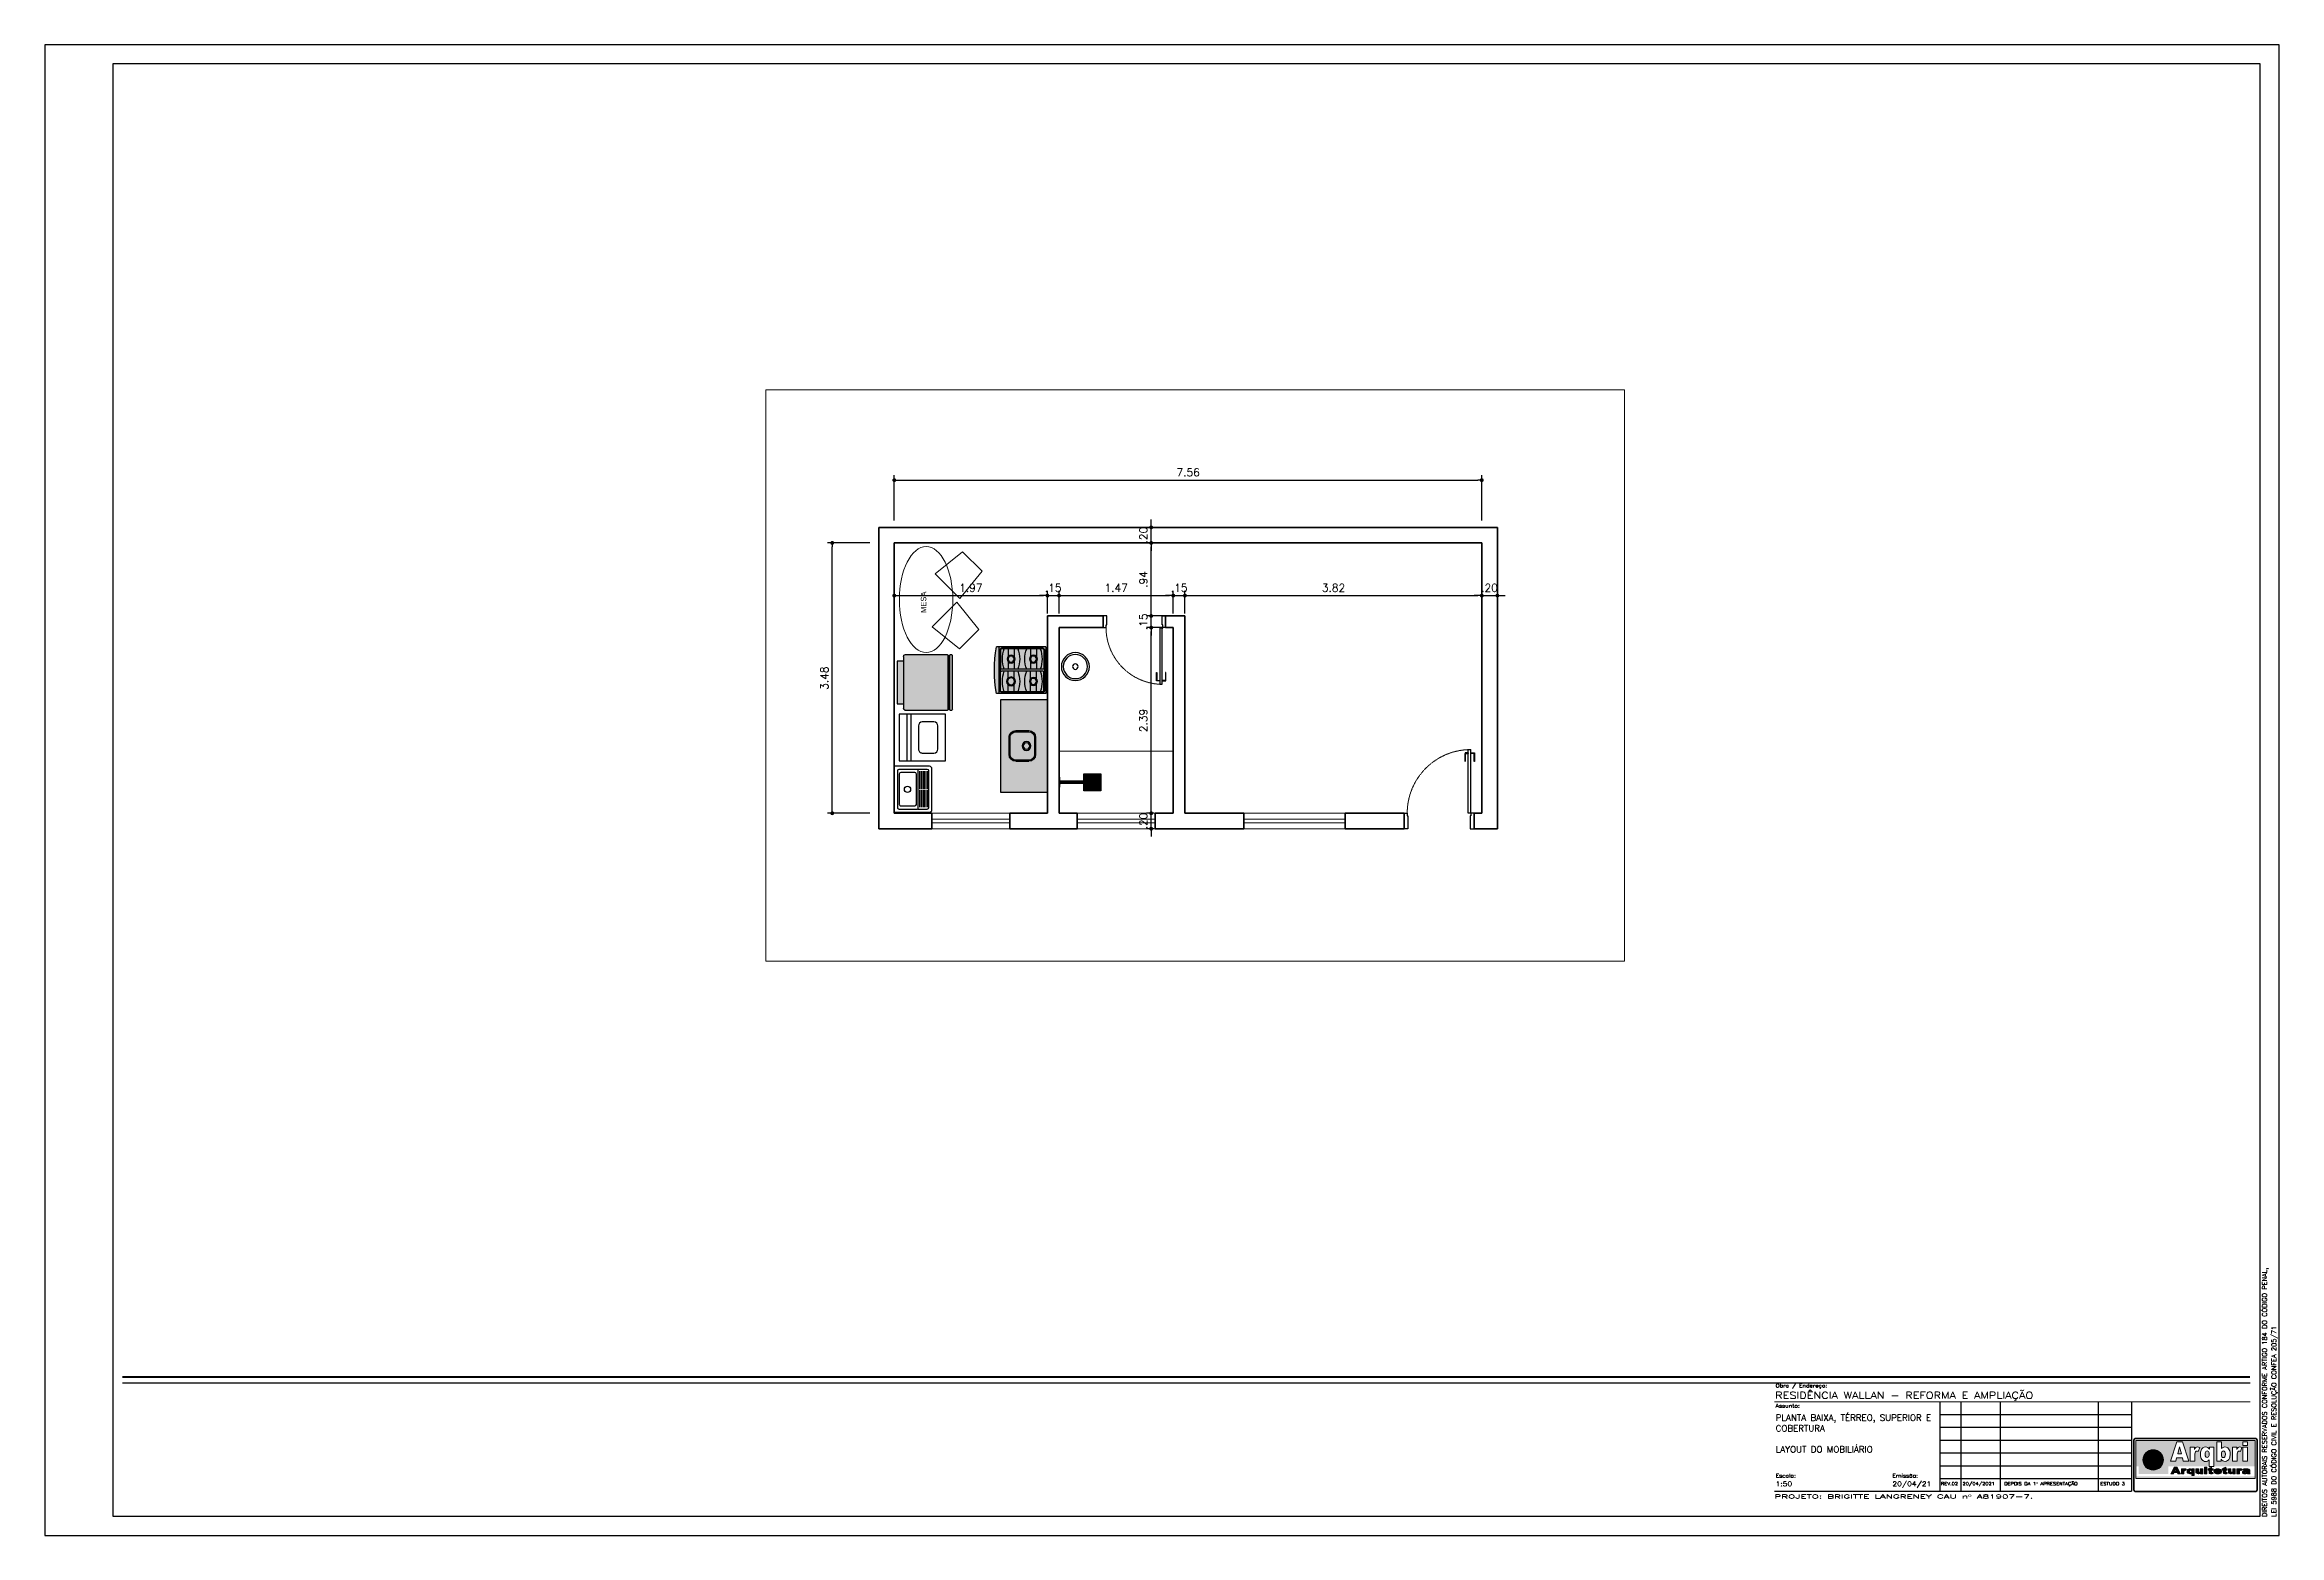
# Paper-space layout 'FL A1' of a CAD drawing. Header units: millimetres. Extents: x -33 to 777, y 159 to 700.
# The model-space entities are those that its viewports show. They can reach past a viewport. Long polylines and large blocks are cut down to what shows.
import ezdxf
from ezdxf.enums import TextEntityAlignment as Align

# ---------------------------------------------------------------- set-up
doc = ezdxf.new("R2010")
doc.units = ezdxf.units.MM
doc.header["$LTSCALE"] = 0.5
doc.header["$PDMODE"] = 3
for name, pattern in [('CACHE', [0.24, 0.12, -0.12]), ('CONTINU', [0]), ('HIDDEN', [0.375, 0.25, -0.125]), ('HIDDEN2', [4.7625, 3.175, -1.5875])]:
    doc.linetypes.add(name, pattern=pattern)
for name, color, linetype, lineweight in [('A-TRACEJADO', 251, 'HIDDEN2', 18), ('AI-Hatch equip coz', 255, 'Continuous', 0), ('AI-Hatch equip san', 255, 'Continuous', 0), ('Alvenaria-alta', 5, 'Continuous', 50), ('Alvenaria-baixa', 3, 'Continuous', 20), ('ARQ cota externa', 1, 'Continuous', 15), ('ARQ Esquadria 2', 2, 'Continuous', 20), ('ARQ Mobiliario', 34, 'Continuous', 13), ('Folha-interna', 6, 'Continuous', 40), ('Linha-projeção', 8, 'HIDDEN', 15), ('logo', 1, 'Continuous', 13)]:
    doc.layers.add(name, color=color, linetype=linetype, lineweight=lineweight)
for name, color, linetype in [('AI-Equip coz', 1, 'Continuous'), ('AI-Equip san', 1, 'Continuous'), ('AI-Folha', 1, 'Continuous'), ('AI-Hatch mob', 254, 'Continuous'), ('DETALHE', 2, 'Continuous'), ('PENA1', 1, 'Continuous'), ('PORTAS', 2, 'Continuous')]:
    doc.layers.add(name, color=color, linetype=linetype)
doc.layers.add('VIEW PORT', color=5, linetype='Continuous', plot=False)
doc.styles.add('arial 7', font='arial.ttf', dxfattribs={"height": 0.07})
doc.styles.add('CARIMBO', font='romans.shx')
doc.styles.add('ROMANS', font='romans.shx', dxfattribs={"height": 1.4})
doc.styles.add('RS', font='ROMANS.SHX', dxfattribs={"width": 1.1})
doc.styles.add('RS50', font='romans.shx', dxfattribs={"height": 0.1})
doc.dimstyles.new('Cota 50', dxfattribs={"dimscale": 0.05, "dimtxt": 0.1, "dimasz": 1, "dimexe": 1.25, "dimexo": 0.625, "dimgap": 1, "dimtad": 1, "dimzin": 4, "dimdsep": 46, "dimtxsty": 'RS50', "dimblk": 'DOT', "dimcen": 0.1, "dimclrd": 256, "dimclre": 256, "dimclrt": 256, "dimadec": 0, "dimazin": 0, "dimtfac": 1, "dimtix": 1, "dimtmove": 0, "dimatfit": 3, "dimldrblk": 'DOT', "dimfxl": 1.25, "dimarcsym": 0})

# ---------------------------------------------------------------- blocks, each defined once
blk = doc.blocks.new('_Dot')
at = {"color": 0, "linetype": 'ByBlock', "lineweight": -2}
blk.add_line((-0.5, 0), (-1, 0), dxfattribs=at)
at = {"color": 0, "linetype": 'ByBlock', "const_width": 0.5}
blk.add_lwpolyline([(-0.25, 0, 1), (0.25, 0, 1)], format="xyb", close=True, dxfattribs=at)
blk = doc.blocks.new('*D169')
at = {"layer": 'ARQ cota externa', "lineweight": -2, "transparency": 16777216}
for p, q in [((-23.813, 51.399), (-24.357, 51.399)), ((-24.295, 47.969), (-24.295, 51.349)), ((-23.813, 47.919), (-24.357, 47.919))]:
    blk.add_line(p, q, dxfattribs=at)
at = {"layer": 'DEFPOINTS', "color": 0, "transparency": 16777216}
for p in [(-24.295, 51.399), (-23.782, 51.399), (-23.782, 47.919)]:
    blk.add_point(p, dxfattribs=at)
at = {"layer": 'ARQ cota externa', "lineweight": -2, "transparency": 16777216, "xscale": 0.05, "yscale": 0.05, "zscale": 0.05}
for p, rotation in [((-24.295, 51.399), 90), ((-24.295, 47.919), 270)]:
    blk.add_blockref('_Dot', p, dxfattribs=dict(at, rotation=rotation))
at = {"layer": 'ARQ cota externa', "transparency": 16777216, "insert": (-24.395, 49.659), "char_height": 0.1, "attachment_point": 5, "rotation": 90, "style": 'RS50'}
blk.add_mtext('3.48', dxfattribs=at)
blk = doc.blocks.new('*D170')
at = {"layer": 'ARQ cota externa', "lineweight": -2, "transparency": 16777216}
for p, q in [((-23.497, 51.686), (-23.497, 52.27)), ((-23.447, 52.207), (-15.987, 52.207)), ((-15.937, 51.686), (-15.937, 52.27))]:
    blk.add_line(p, q, dxfattribs=at)
at = {"layer": 'DEFPOINTS', "color": 0, "transparency": 16777216}
for p in [(-15.937, 52.207), (-23.497, 51.654), (-15.937, 51.654)]:
    blk.add_point(p, dxfattribs=at)
at = {"layer": 'ARQ cota externa', "lineweight": -2, "transparency": 16777216, "xscale": 0.05, "yscale": 0.05, "zscale": 0.05, "rotation": 180}
blk.add_blockref('_Dot', (-23.497, 52.207), dxfattribs=at)
at = {"layer": 'ARQ cota externa', "lineweight": -2, "transparency": 16777216, "xscale": 0.05, "yscale": 0.05, "zscale": 0.05}
blk.add_blockref('_Dot', (-15.937, 52.207), dxfattribs=at)
at = {"layer": 'ARQ cota externa', "transparency": 16777216, "insert": (-19.717, 52.307), "char_height": 0.1, "attachment_point": 5, "style": 'RS50'}
blk.add_mtext('7.56', dxfattribs=at)
blk = doc.blocks.new('*D171')
at = {"layer": 'ARQ cota externa', "lineweight": -2, "transparency": 16777216}
for p, q in [((-23.497, 50.597), (-23.497, 50.783)), ((-23.447, 50.721), (-21.577, 50.721)), ((-21.527, 50.49), (-21.527, 50.783))]:
    blk.add_line(p, q, dxfattribs=at)
at = {"layer": 'DEFPOINTS', "color": 0, "transparency": 16777216}
for p in [(-21.527, 50.721), (-23.497, 50.566), (-21.527, 50.459)]:
    blk.add_point(p, dxfattribs=at)
at = {"layer": 'ARQ cota externa', "lineweight": -2, "transparency": 16777216, "xscale": 0.05, "yscale": 0.05, "zscale": 0.05, "rotation": 180}
blk.add_blockref('_Dot', (-23.497, 50.721), dxfattribs=at)
at = {"layer": 'ARQ cota externa', "lineweight": -2, "transparency": 16777216, "xscale": 0.05, "yscale": 0.05, "zscale": 0.05}
blk.add_blockref('_Dot', (-21.527, 50.721), dxfattribs=at)
at = {"layer": 'ARQ cota externa', "transparency": 16777216, "insert": (-22.512, 50.821), "char_height": 0.1, "attachment_point": 5, "style": 'RS50'}
blk.add_mtext('1.97', dxfattribs=at)
blk = doc.blocks.new('*D172')
at = {"layer": 'ARQ cota externa', "lineweight": -2, "transparency": 16777216}
for p, q in [((-21.577, 50.721), (-21.627, 50.721)), ((-21.527, 50.49), (-21.527, 50.783)), ((-21.527, 50.721), (-21.377, 50.721)), ((-21.377, 50.49), (-21.377, 50.783)), ((-21.327, 50.721), (-21.277, 50.721))]:
    blk.add_line(p, q, dxfattribs=at)
at = {"layer": 'DEFPOINTS', "color": 0, "transparency": 16777216}
for p in [(-21.377, 50.721), (-21.527, 50.459), (-21.377, 50.459)]:
    blk.add_point(p, dxfattribs=at)
at = {"layer": 'ARQ cota externa', "lineweight": -2, "transparency": 16777216, "xscale": 0.05, "yscale": 0.05, "zscale": 0.05}
blk.add_blockref('_Dot', (-21.527, 50.721), dxfattribs=at)
at = {"layer": 'ARQ cota externa', "lineweight": -2, "transparency": 16777216, "xscale": 0.05, "yscale": 0.05, "zscale": 0.05, "rotation": 180}
blk.add_blockref('_Dot', (-21.377, 50.721), dxfattribs=at)
at = {"layer": 'ARQ cota externa', "transparency": 16777216, "insert": (-21.452, 50.821), "char_height": 0.1, "attachment_point": 5, "style": 'RS50'}
blk.add_mtext('.15', dxfattribs=at)
blk = doc.blocks.new('*D173')
at = {"layer": 'ARQ cota externa', "lineweight": -2, "transparency": 16777216}
for p, q in [((-21.377, 50.49), (-21.377, 50.783)), ((-21.327, 50.721), (-19.957, 50.721)), ((-19.907, 50.49), (-19.907, 50.783))]:
    blk.add_line(p, q, dxfattribs=at)
at = {"layer": 'DEFPOINTS', "color": 0, "transparency": 16777216}
for p in [(-19.907, 50.721), (-21.377, 50.459), (-19.907, 50.459)]:
    blk.add_point(p, dxfattribs=at)
at = {"layer": 'ARQ cota externa', "lineweight": -2, "transparency": 16777216, "xscale": 0.05, "yscale": 0.05, "zscale": 0.05, "rotation": 180}
blk.add_blockref('_Dot', (-21.377, 50.721), dxfattribs=at)
at = {"layer": 'ARQ cota externa', "lineweight": -2, "transparency": 16777216, "xscale": 0.05, "yscale": 0.05, "zscale": 0.05}
blk.add_blockref('_Dot', (-19.907, 50.721), dxfattribs=at)
at = {"layer": 'ARQ cota externa', "transparency": 16777216, "insert": (-20.642, 50.821), "char_height": 0.1, "attachment_point": 5, "style": 'RS50'}
blk.add_mtext('1.47', dxfattribs=at)
blk = doc.blocks.new('*D174')
at = {"layer": 'ARQ cota externa', "lineweight": -2, "transparency": 16777216}
for p, q in [((-19.957, 50.721), (-20.007, 50.721)), ((-19.907, 50.49), (-19.907, 50.783)), ((-19.907, 50.721), (-19.757, 50.721)), ((-19.757, 50.49), (-19.757, 50.783)), ((-19.707, 50.721), (-19.657, 50.721))]:
    blk.add_line(p, q, dxfattribs=at)
at = {"layer": 'DEFPOINTS', "color": 0, "transparency": 16777216}
for p in [(-19.757, 50.721), (-19.907, 50.459), (-19.757, 50.459)]:
    blk.add_point(p, dxfattribs=at)
at = {"layer": 'ARQ cota externa', "lineweight": -2, "transparency": 16777216, "xscale": 0.05, "yscale": 0.05, "zscale": 0.05}
blk.add_blockref('_Dot', (-19.907, 50.721), dxfattribs=at)
at = {"layer": 'ARQ cota externa', "lineweight": -2, "transparency": 16777216, "xscale": 0.05, "yscale": 0.05, "zscale": 0.05, "rotation": 180}
blk.add_blockref('_Dot', (-19.757, 50.721), dxfattribs=at)
at = {"layer": 'ARQ cota externa', "transparency": 16777216, "insert": (-19.832, 50.821), "char_height": 0.1, "attachment_point": 5, "style": 'RS50'}
blk.add_mtext('.15', dxfattribs=at)
blk = doc.blocks.new('*D175')
at = {"layer": 'ARQ cota externa', "lineweight": -2, "transparency": 16777216}
for p, q in [((-19.757, 50.49), (-19.757, 50.783)), ((-19.707, 50.721), (-15.987, 50.721)), ((-15.937, 50.49), (-15.937, 50.783))]:
    blk.add_line(p, q, dxfattribs=at)
at = {"layer": 'DEFPOINTS', "color": 0, "transparency": 16777216}
for p in [(-15.937, 50.721), (-19.757, 50.459), (-15.937, 50.459)]:
    blk.add_point(p, dxfattribs=at)
at = {"layer": 'ARQ cota externa', "lineweight": -2, "transparency": 16777216, "xscale": 0.05, "yscale": 0.05, "zscale": 0.05, "rotation": 180}
blk.add_blockref('_Dot', (-19.757, 50.721), dxfattribs=at)
at = {"layer": 'ARQ cota externa', "lineweight": -2, "transparency": 16777216, "xscale": 0.05, "yscale": 0.05, "zscale": 0.05}
blk.add_blockref('_Dot', (-15.937, 50.721), dxfattribs=at)
at = {"layer": 'ARQ cota externa', "transparency": 16777216, "insert": (-17.847, 50.821), "char_height": 0.1, "attachment_point": 5, "style": 'RS50'}
blk.add_mtext('3.82', dxfattribs=at)
blk = doc.blocks.new('*D176')
at = {"layer": 'ARQ cota externa', "lineweight": -2, "transparency": 16777216}
for p, q in [((-15.987, 50.721), (-16.037, 50.721)), ((-15.937, 50.49), (-15.937, 50.783)), ((-15.937, 50.721), (-15.737, 50.721)), ((-15.737, 50.752), (-15.737, 50.783)), ((-15.687, 50.721), (-15.637, 50.721))]:
    blk.add_line(p, q, dxfattribs=at)
at = {"layer": 'DEFPOINTS', "color": 0, "transparency": 16777216}
for p in [(-15.737, 50.721), (-15.737, 50.721), (-15.937, 50.459)]:
    blk.add_point(p, dxfattribs=at)
at = {"layer": 'ARQ cota externa', "lineweight": -2, "transparency": 16777216, "xscale": 0.05, "yscale": 0.05, "zscale": 0.05}
blk.add_blockref('_Dot', (-15.937, 50.721), dxfattribs=at)
at = {"layer": 'ARQ cota externa', "lineweight": -2, "transparency": 16777216, "xscale": 0.05, "yscale": 0.05, "zscale": 0.05, "rotation": 180}
blk.add_blockref('_Dot', (-15.737, 50.721), dxfattribs=at)
at = {"layer": 'ARQ cota externa', "transparency": 16777216, "insert": (-15.837, 50.821), "char_height": 0.1, "attachment_point": 5, "style": 'RS50'}
blk.add_mtext('.20', dxfattribs=at)
blk = doc.blocks.new('*D177')
at = {"layer": 'ARQ cota externa', "lineweight": -2, "transparency": 16777216}
for p, q in [((-20.191, 47.969), (-20.191, 48.019)), ((-20.155, 47.919), (-20.253, 47.919)), ((-20.191, 47.719), (-20.191, 47.919)), ((-20.155, 47.719), (-20.253, 47.719)), ((-20.191, 47.669), (-20.191, 47.619))]:
    blk.add_line(p, q, dxfattribs=at)
at = {"layer": 'DEFPOINTS', "color": 0, "transparency": 16777216}
for p in [(-20.191, 47.919), (-20.124, 47.919), (-20.124, 47.719)]:
    blk.add_point(p, dxfattribs=at)
at = {"layer": 'ARQ cota externa', "lineweight": -2, "transparency": 16777216, "xscale": 0.05, "yscale": 0.05, "zscale": 0.05}
for p, rotation in [((-20.191, 47.919), 270), ((-20.191, 47.719), 90)]:
    blk.add_blockref('_Dot', p, dxfattribs=dict(at, rotation=rotation))
at = {"layer": 'ARQ cota externa', "transparency": 16777216, "insert": (-20.291, 47.819), "char_height": 0.1, "attachment_point": 5, "rotation": 90, "style": 'RS50'}
blk.add_mtext('.20', dxfattribs=at)
blk = doc.blocks.new('*D178')
at = {"layer": 'ARQ cota externa', "lineweight": -2, "transparency": 16777216}
for p, q in [((-19.938, 50.309), (-20.253, 50.309)), ((-20.191, 47.969), (-20.191, 50.259)), ((-20.155, 47.919), (-20.253, 47.919))]:
    blk.add_line(p, q, dxfattribs=at)
at = {"layer": 'DEFPOINTS', "color": 0, "transparency": 16777216}
for p in [(-20.191, 50.309), (-19.907, 50.309), (-20.124, 47.919)]:
    blk.add_point(p, dxfattribs=at)
at = {"layer": 'ARQ cota externa', "lineweight": -2, "transparency": 16777216, "xscale": 0.05, "yscale": 0.05, "zscale": 0.05}
for p, rotation in [((-20.191, 50.309), 90), ((-20.191, 47.919), 270)]:
    blk.add_blockref('_Dot', p, dxfattribs=dict(at, rotation=rotation))
at = {"layer": 'ARQ cota externa', "transparency": 16777216, "insert": (-20.291, 49.114), "char_height": 0.1, "attachment_point": 5, "rotation": 90, "style": 'RS50'}
blk.add_mtext('2.39', dxfattribs=at)
blk = doc.blocks.new('*D179')
at = {"layer": 'ARQ cota externa', "lineweight": -2, "transparency": 16777216}
for p, q in [((-19.938, 50.459), (-20.253, 50.459)), ((-20.191, 50.509), (-20.191, 50.559)), ((-20.191, 50.309), (-20.191, 50.459)), ((-19.938, 50.309), (-20.253, 50.309)), ((-20.191, 50.259), (-20.191, 50.209))]:
    blk.add_line(p, q, dxfattribs=at)
at = {"layer": 'DEFPOINTS', "color": 0, "transparency": 16777216}
for p in [(-20.191, 50.459), (-19.907, 50.459), (-19.907, 50.309)]:
    blk.add_point(p, dxfattribs=at)
at = {"layer": 'ARQ cota externa', "lineweight": -2, "transparency": 16777216, "xscale": 0.05, "yscale": 0.05, "zscale": 0.05}
for p, rotation in [((-20.191, 50.459), 270), ((-20.191, 50.309), 90)]:
    blk.add_blockref('_Dot', p, dxfattribs=dict(at, rotation=rotation))
at = {"layer": 'ARQ cota externa', "transparency": 16777216, "insert": (-20.291, 50.384), "char_height": 0.1, "attachment_point": 5, "rotation": 90, "style": 'RS50'}
blk.add_mtext('.15', dxfattribs=at)
blk = doc.blocks.new('*D180')
at = {"layer": 'ARQ cota externa', "lineweight": -2, "transparency": 16777216}
for p, q in [((-20.222, 51.399), (-20.253, 51.399)), ((-20.191, 50.509), (-20.191, 51.349)), ((-19.938, 50.459), (-20.253, 50.459))]:
    blk.add_line(p, q, dxfattribs=at)
at = {"layer": 'DEFPOINTS', "color": 0, "transparency": 16777216}
for p in [(-20.191, 51.399), (-20.191, 51.399), (-19.907, 50.459)]:
    blk.add_point(p, dxfattribs=at)
at = {"layer": 'ARQ cota externa', "lineweight": -2, "transparency": 16777216, "xscale": 0.05, "yscale": 0.05, "zscale": 0.05}
for p, rotation in [((-20.191, 51.399), 90), ((-20.191, 50.459), 270)]:
    blk.add_blockref('_Dot', p, dxfattribs=dict(at, rotation=rotation))
at = {"layer": 'ARQ cota externa', "transparency": 16777216, "insert": (-20.291, 50.929), "char_height": 0.1, "attachment_point": 5, "rotation": 90, "style": 'RS50'}
blk.add_mtext('.94', dxfattribs=at)
blk = doc.blocks.new('*D181')
at = {"layer": 'ARQ cota externa', "lineweight": -2, "transparency": 16777216}
for p, q in [((-20.222, 51.599), (-20.253, 51.599)), ((-20.191, 51.649), (-20.191, 51.699)), ((-20.191, 51.399), (-20.191, 51.599)), ((-20.222, 51.399), (-20.253, 51.399)), ((-20.191, 51.349), (-20.191, 51.299))]:
    blk.add_line(p, q, dxfattribs=at)
at = {"layer": 'DEFPOINTS', "color": 0, "transparency": 16777216}
for p in [(-20.191, 51.599), (-20.191, 51.599), (-20.191, 51.399)]:
    blk.add_point(p, dxfattribs=at)
at = {"layer": 'ARQ cota externa', "lineweight": -2, "transparency": 16777216, "xscale": 0.05, "yscale": 0.05, "zscale": 0.05}
for p, rotation in [((-20.191, 51.599), 270), ((-20.191, 51.399), 90)]:
    blk.add_blockref('_Dot', p, dxfattribs=dict(at, rotation=rotation))
at = {"layer": 'ARQ cota externa', "transparency": 16777216, "insert": (-20.291, 51.499), "char_height": 0.1, "attachment_point": 5, "rotation": 90, "style": 'RS50'}
blk.add_mtext('.20', dxfattribs=at)
blk = doc.blocks.new('P70')
at = {"layer": 'A-TRACEJADO'}
blk.add_arc((-0.149, -0.033), 0.732, 183.0662, 269.9559, dxfattribs=at)
at = {"layer": 'DETALHE', "color": 1}
for points in [[(-0.837, -0.042), (-0.837, 0.003), (-0.728, 0.003), (-0.728, -0.001), (-0.829, -0.001), (-0.829, -0.042)], [(-0.837, -0.072), (-0.837, -0.117), (-0.728, -0.117), (-0.728, -0.113), (-0.829, -0.113), (-0.829, -0.072)]]:
    blk.add_lwpolyline(points, close=True, dxfattribs=at)
at = {"layer": 'DETALHE', "color": 2}
for points in [[(-0.15, 0), (-0.15, -0.035), (-0.115, -0.035), (-0.115, -0.045), (0, -0.045), (0, 0)], [(-0.15, -0.8), (-0.15, -0.765), (-0.115, -0.765), (-0.115, -0.755), (0, -0.755), (0, -0.8)]]:
    blk.add_lwpolyline(points, close=True, dxfattribs=at)
blk.add_lwpolyline([(-0.88, -0.072), (-0.88, -0.041), (-0.156, -0.041), (-0.156, -0.072), (-0.88, -0.072)], dxfattribs=at)
blk.add_circle((-0.153, -0.038), 0.00326, dxfattribs=at)
blk = doc.blocks.new('tanq')
at = {"layer": 'PENA1'}
for p, q in [((-0.295, 0.455), (-0.295, 0.01)), ((0.265, 0.485), (-0.265, 0.485)), ((-0.255, 0.425), (-0.255, 0.305)), ((-0.255, 0.296), (-0.255, 0.278)), ((-0.231, 0.306), (-0.245, 0.306)), ((0.235, 0.445), (-0.235, 0.445)), ((-0.231, 0.426), (-0.007, 0.426)), ((-0.231, 0.406), (-0.007, 0.406)), ((-0.231, 0.386), (-0.007, 0.386)), ((-0.231, 0.366), (-0.007, 0.366)), ((-0.231, 0.346), (-0.007, 0.346)), ((-0.231, 0.326), (-0.007, 0.326)), ((0.232, 0.306), (-0.231, 0.306)), ((0.009, 0.426), (0.232, 0.426)), ((0.009, 0.406), (0.232, 0.406)), ((0.009, 0.386), (0.232, 0.386)), ((0.009, 0.366), (0.232, 0.366)), ((0.009, 0.346), (0.232, 0.346)), ((0.009, 0.326), (0.232, 0.326)), ((0.245, 0.306), (0.232, 0.306)), ((0.255, 0.305), (0.255, 0.425)), ((0.255, 0.278), (0.255, 0.296)), ((0.295, 0.01), (0.295, 0.455)), ((-0.285, 0), (0.285, 0)), ((-0.255, 0.277), (-0.255, 0.06)), ((-0.235, 0.04), (0.235, 0.04)), ((-0.215, 0.265), (-0.215, 0.085)), ((0.195, 0.285), (-0.195, 0.285)), ((-0.195, 0.065), (0.195, 0.065)), ((0.215, 0.085), (0.215, 0.265)), ((0.255, 0.06), (0.255, 0.277))]:
    blk.add_line(p, q, dxfattribs=at)
blk.add_circle((0, 0.17), 0.04, dxfattribs=at)
for centre, radius, start, end in [((-0.265, 0.455), 0.03, 90, 180), ((-0.235, 0.425), 0.02, 90, 180), ((-0.245, 0.296), 0.01, 90, 180), ((0.235, 0.425), 0.02, 0, 90), ((0.245, 0.296), 0.01, 360, 90), ((0.265, 0.455), 0.03, 360, 90), ((-0.285, 0.01), 0.01, 180, 270), ((-0.235, 0.06), 0.02, 180, 270), ((-0.195, 0.265), 0.02, 90, 180), ((-0.195, 0.085), 0.02, 180, 270), ((0.195, 0.265), 0.02, 0, 90), ((0.195, 0.085), 0.02, 270, 360), ((0.235, 0.06), 0.02, 270, 360), ((0.285, 0.01), 0.01, 270, 0)]:
    blk.add_arc(centre, radius, start, end, dxfattribs=at)
blk = doc.blocks.new('lavardora')
at = {"layer": 'PENA1'}
for p, q in [((-0.3, 0.6), (-0.3, 0)), ((0.3, 0.6), (-0.3, 0.6)), ((0.3, 0), (0.3, 0.6)), ((-0.2, 0.45), (-0.2, 0.3)), ((0.15, 0.5), (-0.15, 0.5)), ((0.2, 0.3), (0.2, 0.45)), ((-0.3, 0.15), (0.3, 0.15)), ((-0.3, 0.1), (0.3, 0.1)), ((-0.3, 0), (0.3, 0)), ((-0.15, 0.25), (0.15, 0.25))]:
    blk.add_line(p, q, dxfattribs=at)
for centre, start, end in [((-0.15, 0.45), 90, 180), ((-0.15, 0.3), 180, 270), ((0.15, 0.45), 0, 90), ((0.15, 0.3), 270, 0)]:
    blk.add_arc(centre, 0.05, start, end, dxfattribs=at)
blk = doc.blocks.new('REFRIGERADOR LUM G 0.710X0.711')
at = {"layer": 'AI-Hatch equip coz', "ltscale": 3}
h = blk.add_hatch(color=255, dxfattribs=at)
h.paths.add_polyline_path([(0.275, 0), (-0.275, 0), (-0.275, -0.08), (0.275, -0.08)])
h.paths.add_polyline_path([(0.355, -0.1, 0.414214), (0.335, -0.08), (-0.335, -0.08, 0.414214), (-0.355, -0.1), (-0.355, -0.647, 0.414214), (-0.346, -0.656), (0.346, -0.656, 0.414214), (0.355, -0.647)])
h.paths.add_polyline_path([(0.355, -0.68, 0.414214), (0.346, -0.671), (-0.346, -0.671, 0.414214), (-0.355, -0.68), (-0.355, -0.702, 0.414214), (-0.346, -0.711), (0.346, -0.711, 0.414214), (0.355, -0.702)])
h.paths.add_polyline_path([(0.34, -0.663), (-0.34, -0.663), (-0.34, -0.671), (0.34, -0.671)])
h.paths.add_polyline_path([(0.34, -0.656), (-0.34, -0.656), (-0.34, -0.663), (0.34, -0.663)])
for p, q in [((-0.275, 0), (0.275, 0)), ((-0.275, -0.08), (-0.275, 0)), ((0.275, 0), (0.275, -0.08)), ((-0.355, -0.647), (-0.355, -0.1)), ((-0.335, -0.08), (0.335, -0.08)), ((0.355, -0.1), (0.355, -0.647)), ((-0.355, -0.702), (-0.355, -0.68)), ((0.346, -0.656), (-0.346, -0.656)), ((-0.346, -0.671), (0.346, -0.671)), ((0.346, -0.711), (-0.346, -0.711)), ((-0.34, -0.671), (-0.34, -0.656)), ((0.34, -0.663), (-0.34, -0.663)), ((0.34, -0.656), (0.34, -0.671)), ((0.355, -0.68), (0.355, -0.702))]:
    blk.add_line(p, q)
for centre, radius, start, end in [((-0.335, -0.1), 0.02, 90, 180), ((0.335, -0.1), 0.02, 360, 90), ((-0.346, -0.647), 0.009, 180, 270), ((-0.346, -0.68), 0.009, 90, 180), ((-0.346, -0.702), 0.009, 180, 270), ((0.346, -0.647), 0.009, 270, 0), ((0.346, -0.68), 0.009, 0, 90), ((0.346, -0.702), 0.009, 270, 0)]:
    blk.add_arc(centre, radius, start, end)
blk = doc.blocks.new('Fogão 03')
at = {"layer": 'AI-Hatch equip coz', "lineweight": 0}
for points in [[(0.156, 0.159), (-0.444, 0.159), (-0.444, -0.447), (0.156, -0.447)], [(0.156, -0.447), (-0.444, -0.447), (-0.444, -0.477, 0.08), (0.156, -0.477)]]:
    blk.add_hatch(color=255, dxfattribs=at).paths.add_polyline_path(points)
for p, q in [((0.156, 0.159), (-0.444, 0.159)), ((-0.444, 0.159), (-0.444, -0.477)), ((-0.426, 0.123), (-0.426, -0.411)), ((-0.42, 0.123), (-0.42, -0.411)), ((-0.42, 0.039), (-0.31, 0.039)), ((0.12, 0.141), (-0.408, 0.141)), ((-0.408, 0.135), (-0.168, 0.135)), ((-0.266, 0.039), (-0.156, 0.039)), ((-0.156, 0.123), (-0.156, -0.411)), ((-0.132, 0.123), (-0.132, -0.411)), ((-0.022, 0.039), (-0.132, 0.039)), ((0.12, 0.135), (-0.12, 0.135)), ((0.132, 0.039), (0.022, 0.039)), ((0.132, 0.123), (0.132, -0.411)), ((0.138, 0.123), (0.138, -0.411)), ((0.156, 0.159), (0.156, -0.477)), ((-0.42, -0.039), (-0.31, -0.039)), ((-0.42, -0.249), (-0.31, -0.249)), ((-0.266, -0.039), (-0.156, -0.039)), ((-0.266, -0.249), (-0.156, -0.249)), ((-0.022, -0.039), (-0.132, -0.039)), ((-0.022, -0.249), (-0.132, -0.249)), ((0.132, -0.039), (0.022, -0.039)), ((0.132, -0.249), (0.022, -0.249)), ((0.156, -0.447), (-0.444, -0.447)), ((-0.42, -0.327), (-0.31, -0.327)), ((-0.408, -0.423), (-0.168, -0.423)), ((0.12, -0.429), (-0.408, -0.429)), ((-0.266, -0.327), (-0.156, -0.327)), ((-0.022, -0.327), (-0.132, -0.327)), ((0.12, -0.423), (-0.12, -0.423)), ((0.132, -0.327), (0.022, -0.327))]:
    blk.add_line(p, q)
for centre, radius in [((-0.288, 0), 0.051), ((-0.288, 0), 0.039), ((0, 0), 0.051), ((0, 0), 0.039), ((-0.288, -0.288), 0.057), ((-0.288, -0.288), 0.045), ((0, -0.288), 0.051), ((0, -0.288), 0.039)]:
    blk.add_circle(centre, radius)
for centre, radius, start, end in [((-0.408, 0.123), 0.018, 89.9994, 180), ((-0.408, 0.123), 0.012, 90, 180), ((-0.288, -0.264), 0.375, 69.3903, 110.6097), ((-0.168, 0.123), 0.012, 0, 90), ((-0.12, 0.123), 0.012, 90, 180), ((0, -0.264), 0.375, 69.3903, 110.6097), ((0.12, 0.123), 0.018, 0, 90), ((0.12, 0.123), 0.012, 0, 90), ((-0.288, 0.264), 0.375, 249.3903, 290.6097), ((-0.288, -0.552), 0.375, 69.3903, 110.6097), ((0, 0.264), 0.375, 249.3903, 290.6097), ((0, -0.552), 0.375, 69.3903, 110.6097), ((-0.144, 1.386), 1.887, 260.8522, 279.1478), ((-0.408, -0.411), 0.018, 180, 270), ((-0.288, -0.024), 0.375, 249.3903, 290.6097), ((-0.408, -0.411), 0.012, 180, 270), ((-0.168, -0.411), 0.012, 269.9991, 0), ((0, -0.024), 0.375, 249.3903, 290.6097), ((-0.12, -0.411), 0.012, 180, 270.0011), ((0.12, -0.411), 0.018, 270, 0), ((0.12, -0.411), 0.012, 270, 0)]:
    blk.add_arc(centre, radius, start, end)
blk = doc.blocks.new('*U62')
at = {"layer": 'AI-Hatch mob', "true_color": 0xede8c4}
blk.add_hatch(color=254, dxfattribs=at).paths.add_polyline_path([(0, 1.2), (0, 0), (0.6, 0), (0.6, 1.2)])
blk.add_lwpolyline([(0, 1.2), (0, 0), (0.6, 0), (0.6, 1.2)], close=True)
blk = doc.blocks.new('CUBA RETANGULAR TRAMONTINA LINHA PRIME 94020207 PLANTA')
at = {"layer": 'AI-Hatch equip coz'}
h = blk.add_hatch(color=256, dxfattribs=at)
h.dxf.hatch_style = 2
h.paths.add_polyline_path([(0.11, 0), (-0.11, 0, 0.414214), (-0.198, -0.087), (-0.198, -0.253, 0.414214), (-0.11, -0.34), (0.11, -0.34, 0.414214), (0.198, -0.253), (0.198, -0.087, 0.414214)])
h.paths.add_polyline_path([(-0.11, -0.014, 0.414214), (-0.184, -0.087), (-0.184, -0.253, 0.414214), (-0.11, -0.326), (0.11, -0.326, 0.414214), (0.184, -0.253), (0.184, -0.087, 0.414214), (0.11, -0.014)], flags=16)
h.paths.add_polyline_path([(0.057, -0.117, -1), (-0.057, -0.117, -1)], flags=0)
h.paths.add_polyline_path([(0.041, -0.117, -1), (-0.041, -0.117, -1)], flags=0)
for p, q in [((0.11, 0), (-0.11, 0)), ((-0.198, -0.087), (-0.198, -0.253)), ((-0.184, -0.087), (-0.184, -0.253)), ((0.11, -0.014), (-0.11, -0.014)), ((0.184, -0.253), (0.184, -0.087)), ((0.198, -0.253), (0.198, -0.087)), ((-0.11, -0.326), (0.11, -0.326)), ((-0.11, -0.34), (0.11, -0.34))]:
    blk.add_line(p, q)
for radius in [0.0565, 0.0412]:
    blk.add_circle((0, -0.117), radius)
for centre, radius, start, end in [((-0.11, -0.087), 0.0873, 90, 180), ((0.11, -0.087), 0.0873, 0, 90), ((-0.11, -0.253), 0.0873, 180, 270), ((-0.11, -0.087), 0.0735, 90, 180), ((-0.11, -0.253), 0.0735, 180, 270), ((0.11, -0.087), 0.0735, 0, 90), ((0.11, -0.253), 0.0873, 270, 0), ((0.11, -0.253), 0.0735, 270, 0)]:
    blk.add_arc(centre, radius, start, end)
blk = doc.blocks.new('CHUVEIRO QUADRATTA 1992 C CT PL')
at = {"layer": 'AI-Hatch equip san', "ltscale": 3}
blk.add_hatch(color=256, dxfattribs=at).paths.add_polyline_path([(0.01, -0.02, -0.414214), (0.011, -0.019), (0.011, 0.019, -0.414214), (0.01, 0.02)])
at = {"layer": 'AI-Hatch equip san'}
blk.add_hatch(color=256, dxfattribs=at).paths.add_polyline_path([(0.538, 0.111), (0.318, 0.111), (0.318, -0.109), (0.538, -0.109)])
for p, q in [((0, 0.065), (0.01, 0.065)), ((0, 0.065), (0, -0.065)), ((0.01, 0.065), (0.01, -0.065)), ((0.011, 0.019), (0.011, -0.019)), ((0.011, 0.019), (0.02, 0.019)), ((0.02, 0.019), (0.02, -0.019)), ((0.27, 0.016), (0.02, 0.016)), ((0.429, 0.016), (0.27, 0.016)), ((0.45, -0.014), (0.45, 0.016)), ((0, -0.065), (0.01, -0.065)), ((0.011, -0.019), (0.02, -0.019)), ((0.27, -0.014), (0.02, -0.014)), ((0.429, -0.014), (0.27, -0.014))]:
    blk.add_line(p, q)
at = {"linetype": 'CONTINU'}
for points in [[(0.318, -0.014), (0.318, -0.109), (0.538, -0.109), (0.538, 0.111), (0.318, 0.111), (0.318, 0.016)], [(0.363, -0.014), (0.363, -0.064), (0.493, -0.064), (0.493, 0.066), (0.363, 0.066), (0.363, 0.016)]]:
    blk.add_lwpolyline(points, dxfattribs=at)
at = {"linetype": 'CACHE', "extrusion": (0, 0, -1)}
for points in [[(-0.414, -0.014, -0.188867), (-0.428, -0.02, -1), (-0.428, 0.021, -0.188867), (-0.414, 0.016, -0.188867)], [(-0.417, -0.014, -0.158247), (-0.428, -0.018, -1), (-0.428, 0.019, -0.158247), (-0.417, 0.016, -0.158247)], [(-0.421, -0.014, -0.108843), (-0.428, -0.016, -1), (-0.428, 0.017, -0.108843), (-0.421, 0.016, -0.108843)], [(-0.427, -0.014, -0.015104), (-0.428, -0.014, -1), (-0.428, 0.016, -0.015104), (-0.427, 0.016, -0.015104)]]:
    blk.add_lwpolyline(points, format="xyb", dxfattribs=at)
blk.add_lwpolyline([(-0.428, 0.009, -1), (-0.428, -0.007, -1)], format="xyb", close=True, dxfattribs=at)
for centre, start, end in [((0.011, 0.02), 180, 270), ((0.011, -0.02), 90, 180)]:
    blk.add_arc(centre, 0.0015, start, end)
at = {"layer": 'AI-Hatch equip san'}
for points in [[(0, 0.065), (0.01, 0.065), (0, -0.065), (0.01, -0.065)], [(0.011, 0.019), (0.02, 0.019), (0.011, -0.019), (0.02, -0.019)], [(0.02, 0.016), (0.02, -0.014), (0.318, 0.016), (0.318, -0.014)]]:
    blk.add_solid(points, dxfattribs=at)
blk = doc.blocks.new('DCUNP02')
for radius in [180, 155, 35.5]:
    blk.add_circle((0, -265), radius)

msp = doc.modelspace()

# ---------------------------------------------------------------- linework, layer by layer
at = {"layer": 'Alvenaria-alta'}
for p, q in [((-15.737, 51.599), (-23.697, 51.599)), ((-23.697, 51.599), (-23.697, 47.719)), ((-15.737, 47.719), (-15.737, 51.599)), ((-15.937, 51.399), (-23.497, 51.399)), ((-23.497, 51.399), (-23.497, 47.919)), ((-15.937, 47.919), (-15.937, 51.399)), ((-21.527, 50.459), (-21.527, 47.919)), ((-20.807, 50.459), (-21.527, 50.459)), ((-20.807, 50.309), (-20.807, 50.459)), ((-19.757, 50.459), (-20.007, 50.459)), ((-20.007, 50.309), (-20.007, 50.459)), ((-19.757, 50.459), (-19.757, 47.919)), ((-21.377, 50.309), (-21.377, 47.919)), ((-20.807, 50.309), (-21.377, 50.309)), ((-19.907, 50.309), (-20.007, 50.309)), ((-19.907, 50.309), (-19.907, 47.919)), ((-23.497, 47.919), (-23.012, 47.919)), ((-23.012, 47.919), (-23.012, 47.719)), ((-22.012, 47.919), (-22.012, 47.719)), ((-22.012, 47.919), (-21.527, 47.919)), ((-21.377, 47.919), (-21.142, 47.919)), ((-21.142, 47.919), (-21.142, 47.719)), ((-20.142, 47.919), (-20.142, 47.719)), ((-20.142, 47.919), (-19.907, 47.919)), ((-19.757, 47.919), (-18.997, 47.919)), ((-18.997, 47.919), (-18.997, 47.719)), ((-17.697, 47.919), (-17.697, 47.719)), ((-17.697, 47.919), (-16.937, 47.919)), ((-16.937, 47.919), (-16.937, 47.719)), ((-16.037, 47.919), (-16.037, 47.719)), ((-16.037, 47.919), (-15.937, 47.919)), ((-23.697, 47.719), (-23.012, 47.719)), ((-22.012, 47.719), (-21.142, 47.719)), ((-20.142, 47.719), (-18.997, 47.719)), ((-17.697, 47.719), (-16.937, 47.719)), ((-16.037, 47.719), (-15.737, 47.719))]:
    msp.add_line(p, q, dxfattribs=at)
at = {"layer": 'ARQ Esquadria 2'}
for p, q in [((-23.012, 47.919), (-22.012, 47.919)), ((-23.012, 47.844), (-22.012, 47.844)), ((-23.012, 47.794), (-22.012, 47.794)), ((-21.142, 47.919), (-20.142, 47.919)), ((-21.142, 47.844), (-20.142, 47.844)), ((-21.142, 47.794), (-20.142, 47.794)), ((-18.997, 47.919), (-17.697, 47.919)), ((-18.997, 47.844), (-17.697, 47.844)), ((-18.997, 47.794), (-17.697, 47.794)), ((-23.012, 47.719), (-22.012, 47.719)), ((-21.142, 47.719), (-20.142, 47.719)), ((-18.997, 47.719), (-17.697, 47.719))]:
    msp.add_line(p, q, dxfattribs=at)
at = {"layer": 'ARQ Mobiliario'}
msp.add_line((-21.377, 48.719), (-19.907, 48.719), dxfattribs=at)
for points in [[(-22.652, 50.684), (-22.368, 51.037), (-22.617, 51.286), (-22.97, 51.003)], [(-23.011, 50.317), (-22.658, 50.034), (-22.409, 50.283), (-22.692, 50.636)]]:
    msp.add_lwpolyline(points, close=True, dxfattribs=at)
msp.add_ellipse((-23.087, 50.67), major_axis=(0, 0.682), ratio=0.503779, dxfattribs=at)
at = {"layer": 'DETALHE', "color": 1}
for points in [[(-16.108, 48.695), (-16.152, 48.695), (-16.152, 48.587), (-16.149, 48.587), (-16.149, 48.687), (-16.108, 48.687)], [(-16.077, 48.695), (-16.033, 48.695), (-16.033, 48.587), (-16.036, 48.587), (-16.036, 48.687), (-16.077, 48.687)]]:
    msp.add_lwpolyline(points, close=True, dxfattribs=at)
at = {"layer": 'Linha-projeção', "linetype": 'HIDDEN2'}
msp.add_arc((-16.077, 47.919), 0.82, 92.4441, 180, dxfattribs=at)
at = {"layer": 'PORTAS'}
for p, q in [((-16.112, 47.919), (-16.112, 48.739)), ((-16.112, 48.739), (-16.077, 48.739)), ((-16.077, 47.919), (-16.077, 48.739)), ((-16.937, 47.919), (-16.897, 47.919)), ((-16.897, 47.919), (-16.897, 47.884)), ((-16.897, 47.884), (-16.887, 47.884)), ((-16.887, 47.884), (-16.887, 47.719)), ((-16.037, 47.919), (-16.112, 47.919)), ((-16.077, 47.884), (-16.087, 47.884)), ((-16.087, 47.884), (-16.087, 47.719)), ((-16.037, 47.919), (-16.077, 47.919)), ((-16.077, 47.919), (-16.077, 47.884)), ((-16.887, 47.719), (-16.937, 47.719)), ((-16.087, 47.719), (-16.037, 47.719))]:
    msp.add_line(p, q, dxfattribs=at)

# ---------------------------------------------------------------- block references
at = {"xscale": -1}
msp.add_blockref('*U62', (-21.527, 48.185), dxfattribs=at)
at = {"layer": 'AI-Equip coz', "xscale": -1}
for name, p, rotation in [('Fogão 03', (-21.706, 49.904), 270), ('REFRIGERADOR LUM G 0.710X0.711', (-23.459, 49.603), 90), ('CUBA RETANGULAR TRAMONTINA LINHA PRIME 94020207 PLANTA', (-21.679, 48.785), 270)]:
    msp.add_blockref(name, p, dxfattribs=dict(at, rotation=rotation))
at = {"layer": 'AI-Equip san', "xscale": -1, "rotation": 180}
msp.add_blockref('CHUVEIRO QUADRATTA 1992 C CT PL', (-21.377, 48.319), dxfattribs=at)
at = {"layer": 'Alvenaria-baixa', "xscale": -1, "rotation": 270}
msp.add_blockref('P70', (-20.007, 50.459), dxfattribs=at)
at = {"layer": 'ARQ Mobiliario', "rotation": 270}
for name, p in [('lavardora', (-23.436, 48.894)), ('tanq', (-23.497, 48.228))]:
    msp.add_blockref(name, p, dxfattribs=at)
at = {"layer": 'PENA1', "xscale": -0.001, "yscale": 0.001, "zscale": 0.001, "rotation": 270}
msp.add_blockref('DCUNP02', (-20.902, 49.807), dxfattribs=at)

# ---------------------------------------------------------------- texts
at = {"layer": 'ARQ cota externa', "insert": (-23.155, 50.497), "char_height": 0.07, "attachment_point": 1, "rotation": 90, "style": 'arial 7'}
msp.add_mtext_dynamic_manual_height_columns('MESA', width=0.43258, gutter_width=0.35, heights=[0], dxfattribs=at)

# ---------------------------------------------------------------- dimensions: what is measured, and where the dimension line sits
at = {"layer": 'ARQ cota externa'}
for base, p1, p2, picture, middle in [((-15.937, 52.207), (-23.497, 51.654), (-15.937, 51.654), '*D170', (-19.717, 52.307)), ((-21.527, 50.721), (-23.497, 50.566), (-21.527, 50.459), '*D171', (-22.512, 50.821))]:
    dim = msp.add_linear_dim(base=base, p1=p1, p2=p2, dimstyle='Cota 50', dxfattribs=at)
    dim.commit()
    dim.dimension.update_dxf_attribs({"geometry": picture, "text_midpoint": middle})
for base, p1, p2, picture, middle in [((-20.191, 51.599), (-20.191, 51.399), (-20.191, 51.599), '*D181', (-20.291, 51.499)), ((-20.191, 51.399), (-19.907, 50.459), (-20.191, 51.399), '*D180', (-20.291, 50.929)), ((-20.191, 50.459), (-19.907, 50.309), (-19.907, 50.459), '*D179', (-20.291, 50.384)), ((-20.191, 50.309), (-20.124, 47.919), (-19.907, 50.309), '*D178', (-20.291, 49.114))]:
    dim = msp.add_linear_dim(base=base, p1=p1, p2=p2, angle=90, dimstyle='Cota 50', override={"dimtmove": 1}, dxfattribs=at)
    dim.commit()
    dim.dimension.update_dxf_attribs({"geometry": picture, "text_midpoint": middle})
for base, p1, p2, picture, middle in [((-24.295, 51.399), (-23.782, 47.919), (-23.782, 51.399), '*D169', (-24.395, 49.659)), ((-20.191, 47.919), (-20.124, 47.719), (-20.124, 47.919), '*D177', (-20.291, 47.819))]:
    dim = msp.add_linear_dim(base=base, p1=p1, p2=p2, angle=90, dimstyle='Cota 50', dxfattribs=at)
    dim.commit()
    dim.dimension.update_dxf_attribs({"geometry": picture, "text_midpoint": middle})
for base, p1, p2, picture, middle in [((-21.377, 50.721), (-21.527, 50.459), (-21.377, 50.459), '*D172', (-21.452, 50.821)), ((-19.907, 50.721), (-21.377, 50.459), (-19.907, 50.459), '*D173', (-20.642, 50.821)), ((-19.757, 50.721), (-19.907, 50.459), (-19.757, 50.459), '*D174', (-19.832, 50.821)), ((-15.937, 50.721), (-19.757, 50.459), (-15.937, 50.459), '*D175', (-17.847, 50.821)), ((-15.737, 50.721), (-15.937, 50.459), (-15.737, 50.721), '*D176', (-15.837, 50.821))]:
    dim = msp.add_linear_dim(base=base, p1=p1, p2=p2, dimstyle='Cota 50', override={"dimtmove": 1}, dxfattribs=at)
    dim.commit()
    dim.dimension.update_dxf_attribs({"geometry": picture, "text_midpoint": middle})

psp = doc.layouts.new('FL A1')

# ---------------------------------------------------------------- hatches: boundary and pattern name
at = {"layer": 'logo', "linetype": 'Continuous', "lineweight": 0, "true_color": 0x007558}
h = psp.add_hatch(color=126, dxfattribs=at)
h.dxf.hatch_style = 1
h.paths.add_polyline_path([(725.38, 183.78), (725.38, 193.21), (768.71, 193.21), (768.71, 183.78), (737.15, 183.78), (737.15, 192.19), (726.41, 192.19), (726.41, 183.78)])
edge = h.paths.add_edge_path(flags=16)
edge.add_spline(control_points=[(764.23, 190.75), (764.23, 190.75), (765.92, 190.75), (765.92, 190.75), (765.92, 190.75), (765.92, 190.75), (765.92, 185.7), (765.92, 185.7), (765.92, 185.7), (765.92, 185.7), (764.23, 185.7), (764.23, 185.7), (764.23, 185.7), (764.23, 185.7), (764.23, 190.75), (764.23, 190.75)], knot_values=[0, 0, 0, 0, 0.25, 0.25, 0.25, 0.2501, 0.5, 0.5, 0.5, 0.5001, 0.75, 0.75, 0.75, 0.7501, 1, 1, 1, 1], degree=3, periodic=0)
edge = h.paths.add_edge_path(flags=16)
edge.add_spline(control_points=[(764.23, 192.67), (764.23, 192.67), (765.92, 192.67), (765.92, 192.67), (765.92, 192.67), (765.92, 192.67), (765.92, 191.36), (765.92, 191.36), (765.92, 191.36), (765.92, 191.36), (764.23, 191.36), (764.23, 191.36), (764.23, 191.36), (764.23, 191.36), (764.23, 192.67), (764.23, 192.67)], knot_values=[0, 0, 0, 0, 0.25, 0.25, 0.25, 0.2501, 0.5, 0.5, 0.5, 0.5001, 0.75, 0.75, 0.75, 0.7501, 1, 1, 1, 1], degree=3, periodic=0)
edge = h.paths.add_edge_path(flags=16)
edge.add_spline(control_points=[(760.41, 190.75), (760.41, 190.75), (761.99, 190.75), (761.99, 190.75), (761.99, 190.75), (761.99, 190.75), (761.99, 189.93), (761.99, 189.93), (761.99, 189.93), (762.14, 190.28), (762.3, 190.53), (762.46, 190.66), (762.46, 190.66), (762.62, 190.8), (762.82, 190.87), (763.06, 190.87), (763.06, 190.87), (763.31, 190.87), (763.58, 190.78), (763.88, 190.6), (763.88, 190.6), (763.88, 190.6), (763.36, 189.22), (763.36, 189.22), (763.36, 189.22), (763.16, 189.32), (763, 189.36), (762.88, 189.36), (762.88, 189.36), (762.66, 189.36), (762.49, 189.26), (762.37, 189.05), (762.37, 189.05), (762.19, 188.75), (762.11, 188.2), (762.11, 187.39), (762.11, 187.39), (762.11, 187.39), (762.11, 185.7), (762.11, 185.7), (762.11, 185.7), (762.11, 185.7), (760.41, 185.7), (760.41, 185.7), (760.41, 185.7), (760.41, 185.7), (760.41, 190.75), (760.41, 190.75)], knot_values=[0, 0, 0, 0, 0.083333, 0.083333, 0.083333, 0.083433, 0.166667, 0.166667, 0.166667, 0.166767, 0.25, 0.25, 0.25, 0.2501, 0.333333, 0.333333, 0.333333, 0.333433, 0.416667, 0.416667, 0.416667, 0.416767, 0.5, 0.5, 0.5, 0.5001, 0.583333, 0.583333, 0.583333, 0.583433, 0.666667, 0.666667, 0.666667, 0.666767, 0.75, 0.75, 0.75, 0.7501, 0.833333, 0.833333, 0.833333, 0.833433, 0.916667, 0.916667, 0.916667, 0.916767, 1, 1, 1, 1], degree=3, periodic=0)
edge = h.paths.add_edge_path(flags=16)
edge.add_spline(control_points=[(754.72, 192.67), (754.72, 192.67), (756.43, 192.67), (756.43, 192.67), (756.43, 192.67), (756.43, 192.67), (756.43, 190.26), (756.43, 190.26), (756.43, 190.26), (756.6, 190.46), (756.79, 190.61), (757.01, 190.71), (757.01, 190.71), (757.22, 190.82), (757.46, 190.87), (757.72, 190.87), (757.72, 190.87), (758.25, 190.87), (758.7, 190.64), (759.05, 190.2), (759.05, 190.2), (759.4, 189.76), (759.58, 189.12), (759.58, 188.3), (759.58, 188.3), (759.58, 187.75), (759.5, 187.26), (759.34, 186.84), (759.34, 186.84), (759.18, 186.42), (758.96, 186.11), (758.67, 185.9), (758.67, 185.9), (758.39, 185.69), (758.07, 185.59), (757.73, 185.59), (757.73, 185.59), (757.43, 185.59), (757.16, 185.66), (756.91, 185.8), (756.91, 185.8), (756.73, 185.92), (756.52, 186.13), (756.3, 186.45), (756.3, 186.45), (756.3, 186.45), (756.3, 185.7), (756.3, 185.7), (756.3, 185.7), (756.3, 185.7), (754.72, 185.7), (754.72, 185.7), (754.72, 185.7), (754.72, 185.7), (754.72, 192.67), (754.72, 192.67)], knot_values=[0, 0, 0, 0, 0.071429, 0.071429, 0.071429, 0.071529, 0.142857, 0.142857, 0.142857, 0.142957, 0.214286, 0.214286, 0.214286, 0.214386, 0.285714, 0.285714, 0.285714, 0.285814, 0.357143, 0.357143, 0.357143, 0.357243, 0.428571, 0.428571, 0.428571, 0.428671, 0.5, 0.5, 0.5, 0.5001, 0.571429, 0.571429, 0.571429, 0.571529, 0.642857, 0.642857, 0.642857, 0.642957, 0.714286, 0.714286, 0.714286, 0.714386, 0.785714, 0.785714, 0.785714, 0.785814, 0.857143, 0.857143, 0.857143, 0.857243, 0.928571, 0.928571, 0.928571, 0.928671, 1, 1, 1, 1], degree=3, periodic=0)
edge = h.paths.add_edge_path(flags=0)
edge.add_spline(control_points=[(756.42, 188.24), (756.42, 187.81), (756.49, 187.49), (756.63, 187.3), (756.63, 187.3), (756.77, 187.1), (756.95, 187), (757.17, 187), (757.17, 187), (757.38, 187), (757.55, 187.1), (757.68, 187.29), (757.68, 187.29), (757.82, 187.48), (757.89, 187.81), (757.89, 188.26), (757.89, 188.26), (757.89, 188.66), (757.82, 188.95), (757.69, 189.14), (757.69, 189.14), (757.55, 189.33), (757.39, 189.42), (757.2, 189.42), (757.2, 189.42), (756.97, 189.42), (756.78, 189.32), (756.63, 189.13), (756.63, 189.13), (756.49, 188.93), (756.42, 188.64), (756.42, 188.24)], knot_values=[0, 0, 0, 0, 0.125, 0.125, 0.125, 0.1251, 0.25, 0.25, 0.25, 0.2501, 0.375, 0.375, 0.375, 0.3751, 0.5, 0.5, 0.5, 0.5001, 0.625, 0.625, 0.625, 0.6251, 0.75, 0.75, 0.75, 0.7501, 0.875, 0.875, 0.875, 0.8751, 1, 1, 1, 1], degree=3, periodic=0)
edge = h.paths.add_edge_path(flags=16)
edge.add_spline(control_points=[(753.68, 183.78), (753.68, 183.78), (751.98, 183.78), (751.98, 183.78), (751.98, 183.78), (751.98, 183.78), (751.98, 186.19), (751.98, 186.19), (751.98, 186.19), (751.81, 185.99), (751.62, 185.84), (751.4, 185.74), (751.4, 185.74), (751.19, 185.64), (750.95, 185.59), (750.69, 185.59), (750.69, 185.59), (750.15, 185.59), (749.7, 185.81), (749.35, 186.25), (749.35, 186.25), (749, 186.69), (748.82, 187.33), (748.82, 188.15), (748.82, 188.15), (748.82, 188.7), (748.91, 189.19), (749.07, 189.61), (749.07, 189.61), (749.23, 190.03), (749.45, 190.35), (749.74, 190.56), (749.74, 190.56), (750.02, 190.76), (750.33, 190.87), (750.68, 190.87), (750.68, 190.87), (750.98, 190.87), (751.25, 190.79), (751.5, 190.64), (751.5, 190.64), (751.68, 190.53), (751.88, 190.32), (752.1, 190), (752.1, 190), (752.1, 190), (752.1, 190.75), (752.1, 190.75), (752.1, 190.75), (752.1, 190.75), (753.68, 190.75), (753.68, 190.75), (753.68, 190.75), (753.68, 190.75), (753.68, 183.78), (753.68, 183.78)], knot_values=[0, 0, 0, 0, 0.071429, 0.071429, 0.071429, 0.071529, 0.142857, 0.142857, 0.142857, 0.142957, 0.214286, 0.214286, 0.214286, 0.214386, 0.285714, 0.285714, 0.285714, 0.285814, 0.357143, 0.357143, 0.357143, 0.357243, 0.428571, 0.428571, 0.428571, 0.428671, 0.5, 0.5, 0.5, 0.5001, 0.571429, 0.571429, 0.571429, 0.571529, 0.642857, 0.642857, 0.642857, 0.642957, 0.714286, 0.714286, 0.714286, 0.714386, 0.785714, 0.785714, 0.785714, 0.785814, 0.857143, 0.857143, 0.857143, 0.857243, 0.928571, 0.928571, 0.928571, 0.928671, 1, 1, 1, 1], degree=3, periodic=0)
edge = h.paths.add_edge_path(flags=0)
edge.add_spline(control_points=[(751.99, 188.21), (751.99, 188.65), (751.92, 188.96), (751.77, 189.15), (751.77, 189.15), (751.63, 189.35), (751.45, 189.44), (751.23, 189.44), (751.23, 189.44), (751.03, 189.44), (750.86, 189.35), (750.72, 189.16), (750.72, 189.16), (750.59, 188.96), (750.52, 188.64), (750.52, 188.19), (750.52, 188.19), (750.52, 187.79), (750.58, 187.5), (750.72, 187.31), (750.72, 187.31), (750.85, 187.12), (751.02, 187.03), (751.21, 187.03), (751.21, 187.03), (751.44, 187.03), (751.62, 187.13), (751.77, 187.32), (751.77, 187.32), (751.91, 187.52), (751.99, 187.81), (751.99, 188.21)], knot_values=[0, 0, 0, 0, 0.125, 0.125, 0.125, 0.1251, 0.25, 0.25, 0.25, 0.2501, 0.375, 0.375, 0.375, 0.3751, 0.5, 0.5, 0.5, 0.5001, 0.625, 0.625, 0.625, 0.6251, 0.75, 0.75, 0.75, 0.7501, 0.875, 0.875, 0.875, 0.8751, 1, 1, 1, 1], degree=3, periodic=0)
edge = h.paths.add_edge_path(flags=16)
edge.add_spline(control_points=[(745.06, 190.75), (745.06, 190.75), (746.65, 190.75), (746.65, 190.75), (746.65, 190.75), (746.65, 190.75), (746.65, 189.93), (746.65, 189.93), (746.65, 189.93), (746.8, 190.28), (746.96, 190.53), (747.12, 190.66), (747.12, 190.66), (747.28, 190.8), (747.48, 190.87), (747.72, 190.87), (747.72, 190.87), (747.97, 190.87), (748.24, 190.78), (748.54, 190.6), (748.54, 190.6), (748.54, 190.6), (748.01, 189.22), (748.01, 189.22), (748.01, 189.22), (747.82, 189.32), (747.66, 189.36), (747.54, 189.36), (747.54, 189.36), (747.32, 189.36), (747.15, 189.26), (747.03, 189.05), (747.03, 189.05), (746.85, 188.75), (746.76, 188.2), (746.76, 187.39), (746.76, 187.39), (746.76, 187.39), (746.76, 185.7), (746.76, 185.7), (746.76, 185.7), (746.76, 185.7), (745.06, 185.7), (745.06, 185.7), (745.06, 185.7), (745.06, 185.7), (745.06, 190.75), (745.06, 190.75)], knot_values=[0, 0, 0, 0, 0.083333, 0.083333, 0.083333, 0.083433, 0.166667, 0.166667, 0.166667, 0.166767, 0.25, 0.25, 0.25, 0.2501, 0.333333, 0.333333, 0.333333, 0.333433, 0.416667, 0.416667, 0.416667, 0.416767, 0.5, 0.5, 0.5, 0.5001, 0.583333, 0.583333, 0.583333, 0.583433, 0.666667, 0.666667, 0.666667, 0.666767, 0.75, 0.75, 0.75, 0.7501, 0.833333, 0.833333, 0.833333, 0.833433, 0.916667, 0.916667, 0.916667, 0.916767, 1, 1, 1, 1], degree=3, periodic=0)
edge = h.paths.add_edge_path(flags=16)
edge.add_spline(control_points=[(742.29, 186.85), (742.29, 186.85), (740.14, 186.85), (740.14, 186.85), (740.14, 186.85), (740.14, 186.85), (739.85, 185.7), (739.85, 185.7), (739.85, 185.7), (739.85, 185.7), (737.93, 185.7), (737.93, 185.7), (737.93, 185.7), (737.93, 185.7), (740.21, 192.67), (740.21, 192.67), (740.21, 192.67), (740.21, 192.67), (742.27, 192.67), (742.27, 192.67), (742.27, 192.67), (742.27, 192.67), (744.56, 185.7), (744.56, 185.7), (744.56, 185.7), (744.56, 185.7), (742.59, 185.7), (742.59, 185.7), (742.59, 185.7), (742.59, 185.7), (742.29, 186.85), (742.29, 186.85)], knot_values=[0, 0, 0, 0, 0.125, 0.125, 0.125, 0.1251, 0.25, 0.25, 0.25, 0.2501, 0.375, 0.375, 0.375, 0.3751, 0.5, 0.5, 0.5, 0.5001, 0.625, 0.625, 0.625, 0.6251, 0.75, 0.75, 0.75, 0.7501, 0.875, 0.875, 0.875, 0.8751, 1, 1, 1, 1], degree=3, periodic=0)
edge = h.paths.add_edge_path(flags=0)
edge.add_spline(control_points=[(741.89, 188.36), (741.89, 188.36), (741.22, 190.87), (741.22, 190.87), (741.22, 190.87), (741.22, 190.87), (740.55, 188.36), (740.55, 188.36), (740.55, 188.36), (740.55, 188.36), (741.89, 188.36), (741.89, 188.36)], knot_values=[0, 0, 0, 0, 0.333333, 0.333333, 0.333333, 0.333433, 0.666667, 0.666667, 0.666667, 0.666767, 1, 1, 1, 1], degree=3, periodic=0)
at = {"layer": 'logo', "linetype": 'Continuous', "lineweight": 0, "true_color": 0x99e5ff}
h = psp.add_hatch(color=141, dxfattribs=at)
h.dxf.hatch_style = 1
h.paths.add_polyline_path([(726.41, 181.01), (737.15, 181.01), (737.15, 192.19), (726.41, 192.19)])
edge = h.paths.add_edge_path(flags=16)
edge.add_arc((731.66, 186.15), 3.7, 0, 360)
at = {"layer": 'logo', "linetype": 'Continuous', "lineweight": 0}
h = psp.add_hatch(color=126, dxfattribs=at)
h.set_gradient(color1=(0, 117, 88), centered=1, tint=1, name='SPHERICAL')
edge = h.paths.add_edge_path()
edge.add_arc((731.66, 186.15), 3.7, 0, 360)
edge = h.paths.add_edge_path(flags=16)
edge.add_arc((731.58, 186.74), 1.66, 278.67255, 309.97852)
edge.add_arc((730.34, 188.19), 3.56, 310.34106, 349.82587)
edge.add_arc((732.98, 187.76), 0.89, 346.97097, 406.03521)
edge.add_arc((731.18, 185.88), 3.49, 46.2362, 90.50332)
edge.add_line((731.15, 189.37), (731.15, 188.88))
edge.add_arc((731.49, 185.94), 2.96, 96.51781, 157.14654)
edge.add_arc((732.1, 185.62), 3.65, 156.34404, 200.24032)
edge.add_arc((731.65, 186.15), 3.48, 56.66416, 211.02521, ccw=False)
edge.add_arc((731.77, 186.66), 2.99, -9.80762, 53.1702, ccw=False)
edge.add_arc((731.7, 186.39), 3.03, 275.74672, 355.42658, ccw=False)
edge.add_line((732.01, 183.38), (731.94, 183.03))
edge.add_arc((732.02, 185.88), 2.84, 226.66089, 268.52606, ccw=False)
edge.add_arc((730.79, 184.69), 1.14, 145.14296, 230.72221, ccw=False)
edge.add_arc((733.08, 183.25), 3.85, 117.07176, 147.0919, ccw=False)
edge.add_arc((730.46, 185.8), 1.24, 20.76792, 45.05825, ccw=False)
edge.add_arc((727.81, 184.93), 4.02, 2.57822, 19.02544, ccw=False)
h = psp.add_hatch(color=253, dxfattribs=at)
h.set_gradient(color1=(173, 173, 173), centered=1, tint=1, name='SPHERICAL')
edge = h.paths.add_edge_path()
edge.add_arc((731.58, 186.74), 1.66, 278.67255, 309.97852)
edge.add_arc((730.34, 188.19), 3.56, 310.34106, 349.82587)
edge.add_arc((732.98, 187.76), 0.89, 346.97097, 406.03521)
edge.add_arc((731.18, 185.88), 3.49, 46.2362, 90.50332)
edge.add_line((731.15, 189.37), (731.15, 188.88))
edge.add_arc((731.49, 185.94), 2.96, 96.51781, 157.14654)
edge.add_arc((732.1, 185.62), 3.65, 156.34404, 200.24032)
edge.add_arc((731.65, 186.15), 3.48, 56.66416, 211.02521, ccw=False)
edge.add_arc((731.77, 186.66), 2.99, -9.80762, 53.1702, ccw=False)
edge.add_arc((731.7, 186.39), 3.03, 275.74672, 355.42658, ccw=False)
edge.add_line((732.01, 183.38), (731.94, 183.03))
edge.add_arc((732.02, 185.88), 2.84, 226.66089, 268.52606, ccw=False)
edge.add_arc((730.79, 184.69), 1.14, 145.14296, 230.72221, ccw=False)
edge.add_arc((733.08, 183.25), 3.85, 117.07176, 147.0919, ccw=False)
edge.add_arc((730.46, 185.8), 1.24, 20.76792, 45.05825, ccw=False)
edge.add_arc((727.81, 184.93), 4.02, 2.57822, 19.02544, ccw=False)
at = {"layer": 'logo', "linetype": 'Continuous', "lineweight": 0, "true_color": 0x007558}
h = psp.add_hatch(color=126, dxfattribs=at)
h.dxf.hatch_style = 1
edge = h.paths.add_edge_path()
edge.add_spline(control_points=[(741.89, 188.36), (741.89, 188.36), (741.22, 190.87), (741.22, 190.87), (741.22, 190.87), (741.22, 190.87), (740.55, 188.36), (740.55, 188.36), (740.55, 188.36), (740.55, 188.36), (741.89, 188.36), (741.89, 188.36)], knot_values=[0, 0, 0, 0, 0.333333, 0.333333, 0.333333, 0.333433, 0.666667, 0.666667, 0.666667, 0.666767, 1, 1, 1, 1], degree=3, periodic=0)
edge = h.paths.add_edge_path()
edge.add_spline(control_points=[(751.99, 188.21), (751.99, 188.65), (751.92, 188.96), (751.77, 189.15), (751.77, 189.15), (751.63, 189.35), (751.45, 189.44), (751.23, 189.44), (751.23, 189.44), (751.03, 189.44), (750.86, 189.35), (750.72, 189.16), (750.72, 189.16), (750.59, 188.96), (750.52, 188.64), (750.52, 188.19), (750.52, 188.19), (750.52, 187.79), (750.58, 187.5), (750.72, 187.31), (750.72, 187.31), (750.85, 187.12), (751.02, 187.03), (751.21, 187.03), (751.21, 187.03), (751.44, 187.03), (751.62, 187.13), (751.77, 187.32), (751.77, 187.32), (751.91, 187.52), (751.99, 187.81), (751.99, 188.21)], knot_values=[0, 0, 0, 0, 0.125, 0.125, 0.125, 0.1251, 0.25, 0.25, 0.25, 0.2501, 0.375, 0.375, 0.375, 0.3751, 0.5, 0.5, 0.5, 0.5001, 0.625, 0.625, 0.625, 0.6251, 0.75, 0.75, 0.75, 0.7501, 0.875, 0.875, 0.875, 0.8751, 1, 1, 1, 1], degree=3, periodic=0)
edge = h.paths.add_edge_path()
edge.add_spline(control_points=[(756.42, 188.24), (756.42, 187.81), (756.49, 187.49), (756.63, 187.3), (756.63, 187.3), (756.77, 187.1), (756.95, 187), (757.17, 187), (757.17, 187), (757.38, 187), (757.55, 187.1), (757.68, 187.29), (757.68, 187.29), (757.82, 187.48), (757.89, 187.81), (757.89, 188.26), (757.89, 188.26), (757.89, 188.66), (757.82, 188.95), (757.69, 189.14), (757.69, 189.14), (757.55, 189.33), (757.39, 189.42), (757.2, 189.42), (757.2, 189.42), (756.97, 189.42), (756.78, 189.32), (756.63, 189.13), (756.63, 189.13), (756.49, 188.93), (756.42, 188.64), (756.42, 188.24)], knot_values=[0, 0, 0, 0, 0.125, 0.125, 0.125, 0.1251, 0.25, 0.25, 0.25, 0.2501, 0.375, 0.375, 0.375, 0.3751, 0.5, 0.5, 0.5, 0.5001, 0.625, 0.625, 0.625, 0.6251, 0.75, 0.75, 0.75, 0.7501, 0.875, 0.875, 0.875, 0.8751, 1, 1, 1, 1], degree=3, periodic=0)
h = psp.add_hatch(color=126, dxfattribs=at)
h.dxf.hatch_style = 1
h.paths.add_polyline_path([(768.71, 180.2), (725.38, 180.2), (725.38, 179.36), (768.71, 179.36)])
h = psp.add_hatch(color=126, dxfattribs=at)
h.dxf.hatch_style = 1
edge = h.paths.add_edge_path()
edge.add_spline(control_points=[(740.4, 181.55), (740.4, 181.55), (739.23, 181.55), (739.23, 181.55), (739.23, 181.55), (739.23, 181.55), (739.07, 181.15), (739.07, 181.15), (739.07, 181.15), (739.07, 181.15), (738.03, 181.15), (738.03, 181.15), (738.03, 181.15), (738.03, 181.15), (739.27, 183.54), (739.27, 183.54), (739.27, 183.54), (739.27, 183.54), (740.39, 183.54), (740.39, 183.54), (740.39, 183.54), (740.39, 183.54), (741.63, 181.15), (741.63, 181.15), (741.63, 181.15), (741.63, 181.15), (740.56, 181.15), (740.56, 181.15), (740.56, 181.15), (740.56, 181.15), (740.4, 181.55), (740.4, 181.55)], knot_values=[0, 0, 0, 0, 0.125, 0.125, 0.125, 0.1251, 0.25, 0.25, 0.25, 0.2501, 0.375, 0.375, 0.375, 0.3751, 0.5, 0.5, 0.5, 0.5001, 0.625, 0.625, 0.625, 0.6251, 0.75, 0.75, 0.75, 0.7501, 0.875, 0.875, 0.875, 0.8751, 1, 1, 1, 1], degree=3, periodic=0)
edge = h.paths.add_edge_path(flags=16)
edge.add_spline(control_points=[(740.18, 182.06), (740.18, 182.06), (739.82, 182.92), (739.82, 182.92), (739.82, 182.92), (739.82, 182.92), (739.45, 182.06), (739.45, 182.06), (739.45, 182.06), (739.45, 182.06), (740.18, 182.06), (740.18, 182.06)], knot_values=[0, 0, 0, 0, 0.333333, 0.333333, 0.333333, 0.333433, 0.666667, 0.666667, 0.666667, 0.666767, 1, 1, 1, 1], degree=3, periodic=0)
h = psp.add_hatch(color=126, dxfattribs=at)
h.dxf.hatch_style = 1
edge = h.paths.add_edge_path()
edge.add_spline(control_points=[(741.9, 182.88), (741.9, 182.88), (742.76, 182.88), (742.76, 182.88), (742.76, 182.88), (742.76, 182.88), (742.76, 182.6), (742.76, 182.6), (742.76, 182.6), (742.85, 182.72), (742.93, 182.8), (743.02, 182.85), (743.02, 182.85), (743.11, 182.9), (743.22, 182.92), (743.35, 182.92), (743.35, 182.92), (743.48, 182.92), (743.63, 182.89), (743.79, 182.83), (743.79, 182.83), (743.79, 182.83), (743.51, 182.36), (743.51, 182.36), (743.51, 182.36), (743.4, 182.39), (743.31, 182.41), (743.25, 182.41), (743.25, 182.41), (743.13, 182.41), (743.04, 182.37), (742.97, 182.3), (742.97, 182.3), (742.88, 182.2), (742.83, 182.01), (742.83, 181.73), (742.83, 181.73), (742.83, 181.73), (742.83, 181.15), (742.83, 181.15), (742.83, 181.15), (742.83, 181.15), (741.9, 181.15), (741.9, 181.15), (741.9, 181.15), (741.9, 181.15), (741.9, 182.88), (741.9, 182.88)], knot_values=[0, 0, 0, 0, 0.083333, 0.083333, 0.083333, 0.083433, 0.166667, 0.166667, 0.166667, 0.166767, 0.25, 0.25, 0.25, 0.2501, 0.333333, 0.333333, 0.333333, 0.333433, 0.416667, 0.416667, 0.416667, 0.416767, 0.5, 0.5, 0.5, 0.5001, 0.583333, 0.583333, 0.583333, 0.583433, 0.666667, 0.666667, 0.666667, 0.666767, 0.75, 0.75, 0.75, 0.7501, 0.833333, 0.833333, 0.833333, 0.833433, 0.916667, 0.916667, 0.916667, 0.916767, 1, 1, 1, 1], degree=3, periodic=0)
edge = h.paths.add_edge_path()
edge.add_spline(control_points=[(746.58, 180.5), (746.58, 180.5), (745.66, 180.5), (745.66, 180.5), (745.66, 180.5), (745.66, 180.5), (745.66, 181.32), (745.66, 181.32), (745.66, 181.32), (745.57, 181.25), (745.46, 181.2), (745.35, 181.17), (745.35, 181.17), (745.23, 181.13), (745.1, 181.12), (744.96, 181.12), (744.96, 181.12), (744.67, 181.12), (744.42, 181.19), (744.23, 181.34), (744.23, 181.34), (744.04, 181.49), (743.95, 181.71), (743.95, 181.99), (743.95, 181.99), (743.95, 182.18), (743.99, 182.35), (744.08, 182.49), (744.08, 182.49), (744.16, 182.64), (744.29, 182.74), (744.44, 182.81), (744.44, 182.81), (744.6, 182.88), (744.77, 182.92), (744.95, 182.92), (744.95, 182.92), (745.11, 182.92), (745.26, 182.89), (745.4, 182.84), (745.4, 182.84), (745.5, 182.81), (745.6, 182.73), (745.72, 182.63), (745.72, 182.63), (745.72, 182.63), (745.72, 182.88), (745.72, 182.88), (745.72, 182.88), (745.72, 182.88), (746.58, 182.88), (746.58, 182.88), (746.58, 182.88), (746.58, 182.88), (746.58, 180.5), (746.58, 180.5)], knot_values=[0, 0, 0, 0, 0.071429, 0.071429, 0.071429, 0.071529, 0.142857, 0.142857, 0.142857, 0.142957, 0.214286, 0.214286, 0.214286, 0.214386, 0.285714, 0.285714, 0.285714, 0.285814, 0.357143, 0.357143, 0.357143, 0.357243, 0.428571, 0.428571, 0.428571, 0.428671, 0.5, 0.5, 0.5, 0.5001, 0.571429, 0.571429, 0.571429, 0.571529, 0.642857, 0.642857, 0.642857, 0.642957, 0.714286, 0.714286, 0.714286, 0.714386, 0.785714, 0.785714, 0.785714, 0.785814, 0.857143, 0.857143, 0.857143, 0.857243, 0.928571, 0.928571, 0.928571, 0.928671, 1, 1, 1, 1], degree=3, periodic=0)
edge = h.paths.add_edge_path(flags=16)
edge.add_spline(control_points=[(745.66, 182.01), (745.66, 182.16), (745.62, 182.27), (745.55, 182.33), (745.55, 182.33), (745.47, 182.4), (745.37, 182.43), (745.25, 182.43), (745.25, 182.43), (745.14, 182.43), (745.05, 182.4), (744.98, 182.34), (744.98, 182.34), (744.9, 182.27), (744.86, 182.16), (744.86, 182.01), (744.86, 182.01), (744.86, 181.87), (744.9, 181.77), (744.97, 181.7), (744.97, 181.7), (745.05, 181.64), (745.14, 181.61), (745.24, 181.61), (745.24, 181.61), (745.36, 181.61), (745.47, 181.64), (745.54, 181.71), (745.54, 181.71), (745.62, 181.77), (745.66, 181.88), (745.66, 182.01)], knot_values=[0, 0, 0, 0, 0.125, 0.125, 0.125, 0.1251, 0.25, 0.25, 0.25, 0.2501, 0.375, 0.375, 0.375, 0.3751, 0.5, 0.5, 0.5, 0.5001, 0.625, 0.625, 0.625, 0.6251, 0.75, 0.75, 0.75, 0.7501, 0.875, 0.875, 0.875, 0.8751, 1, 1, 1, 1], degree=3, periodic=0)
h = psp.add_hatch(color=126, dxfattribs=at)
h.dxf.hatch_style = 1
edge = h.paths.add_edge_path()
edge.add_spline(control_points=[(749.67, 181.15), (749.67, 181.15), (748.81, 181.15), (748.81, 181.15), (748.81, 181.15), (748.81, 181.15), (748.81, 181.43), (748.81, 181.43), (748.81, 181.43), (748.68, 181.32), (748.55, 181.24), (748.42, 181.19), (748.42, 181.19), (748.29, 181.14), (748.13, 181.12), (747.94, 181.12), (747.94, 181.12), (747.69, 181.12), (747.49, 181.17), (747.35, 181.28), (747.35, 181.28), (747.21, 181.39), (747.13, 181.56), (747.13, 181.78), (747.13, 181.78), (747.13, 181.78), (747.13, 182.88), (747.13, 182.88), (747.13, 182.88), (747.13, 182.88), (748.06, 182.88), (748.06, 182.88), (748.06, 182.88), (748.06, 182.88), (748.06, 181.93), (748.06, 181.93), (748.06, 181.93), (748.06, 181.82), (748.08, 181.75), (748.14, 181.7), (748.14, 181.7), (748.2, 181.65), (748.27, 181.63), (748.37, 181.63), (748.37, 181.63), (748.48, 181.63), (748.57, 181.66), (748.64, 181.72), (748.64, 181.72), (748.71, 181.78), (748.75, 181.89), (748.75, 182.05), (748.75, 182.05), (748.75, 182.05), (748.75, 182.88), (748.75, 182.88), (748.75, 182.88), (748.75, 182.88), (749.67, 182.88), (749.67, 182.88), (749.67, 182.88), (749.67, 182.88), (749.67, 181.15), (749.67, 181.15)], knot_values=[0, 0, 0, 0, 0.0625, 0.0625, 0.0625, 0.0626, 0.125, 0.125, 0.125, 0.1251, 0.1875, 0.1875, 0.1875, 0.1876, 0.25, 0.25, 0.25, 0.2501, 0.3125, 0.3125, 0.3125, 0.3126, 0.375, 0.375, 0.375, 0.3751, 0.4375, 0.4375, 0.4375, 0.4376, 0.5, 0.5, 0.5, 0.5001, 0.5625, 0.5625, 0.5625, 0.5626, 0.625, 0.625, 0.625, 0.6251, 0.6875, 0.6875, 0.6875, 0.6876, 0.75, 0.75, 0.75, 0.7501, 0.8125, 0.8125, 0.8125, 0.8126, 0.875, 0.875, 0.875, 0.8751, 0.9375, 0.9375, 0.9375, 0.9376, 1, 1, 1, 1], degree=3, periodic=0)
edge = h.paths.add_edge_path()
edge.add_spline(control_points=[(750.26, 182.88), (750.26, 182.88), (751.18, 182.88), (751.18, 182.88), (751.18, 182.88), (751.18, 182.88), (751.18, 181.15), (751.18, 181.15), (751.18, 181.15), (751.18, 181.15), (750.26, 181.15), (750.26, 181.15), (750.26, 181.15), (750.26, 181.15), (750.26, 182.88), (750.26, 182.88)], knot_values=[0, 0, 0, 0, 0.25, 0.25, 0.25, 0.2501, 0.5, 0.5, 0.5, 0.5001, 0.75, 0.75, 0.75, 0.7501, 1, 1, 1, 1], degree=3, periodic=0)
edge = h.paths.add_edge_path()
edge.add_spline(control_points=[(750.26, 183.54), (750.26, 183.54), (751.18, 183.54), (751.18, 183.54), (751.18, 183.54), (751.18, 183.54), (751.18, 183.09), (751.18, 183.09), (751.18, 183.09), (751.18, 183.09), (750.26, 183.09), (750.26, 183.09), (750.26, 183.09), (750.26, 183.09), (750.26, 183.54), (750.26, 183.54)], knot_values=[0, 0, 0, 0, 0.25, 0.25, 0.25, 0.2501, 0.5, 0.5, 0.5, 0.5001, 0.75, 0.75, 0.75, 0.7501, 1, 1, 1, 1], degree=3, periodic=0)
edge = h.paths.add_edge_path()
edge.add_spline(control_points=[(752.87, 183.54), (752.87, 183.54), (752.87, 182.88), (752.87, 182.88), (752.87, 182.88), (752.87, 182.88), (753.38, 182.88), (753.38, 182.88), (753.38, 182.88), (753.38, 182.88), (753.38, 182.4), (753.38, 182.4), (753.38, 182.4), (753.38, 182.4), (752.87, 182.4), (752.87, 182.4), (752.87, 182.4), (752.87, 182.4), (752.87, 181.79), (752.87, 181.79), (752.87, 181.79), (752.87, 181.71), (752.88, 181.66), (752.9, 181.64), (752.9, 181.64), (752.93, 181.6), (752.98, 181.58), (753.06, 181.58), (753.06, 181.58), (753.13, 181.58), (753.22, 181.6), (753.34, 181.63), (753.34, 181.63), (753.34, 181.63), (753.41, 181.17), (753.41, 181.17), (753.41, 181.17), (753.18, 181.13), (752.97, 181.12), (752.77, 181.12), (752.77, 181.12), (752.55, 181.12), (752.38, 181.14), (752.27, 181.18), (752.27, 181.18), (752.16, 181.22), (752.08, 181.29), (752.03, 181.37), (752.03, 181.37), (751.98, 181.46), (751.95, 181.6), (751.95, 181.79), (751.95, 181.79), (751.95, 181.79), (751.95, 182.4), (751.95, 182.4), (751.95, 182.4), (751.95, 182.4), (751.61, 182.4), (751.61, 182.4), (751.61, 182.4), (751.61, 182.4), (751.61, 182.88), (751.61, 182.88), (751.61, 182.88), (751.61, 182.88), (751.95, 182.88), (751.95, 182.88), (751.95, 182.88), (751.95, 182.88), (751.95, 183.2), (751.95, 183.2), (751.95, 183.2), (751.95, 183.2), (752.87, 183.54), (752.87, 183.54)], knot_values=[0, 0, 0, 0, 0.052632, 0.052632, 0.052632, 0.052732, 0.105263, 0.105263, 0.105263, 0.105363, 0.157895, 0.157895, 0.157895, 0.157995, 0.210526, 0.210526, 0.210526, 0.210626, 0.263158, 0.263158, 0.263158, 0.263258, 0.315789, 0.315789, 0.315789, 0.315889, 0.368421, 0.368421, 0.368421, 0.368521, 0.421053, 0.421053, 0.421053, 0.421153, 0.473684, 0.473684, 0.473684, 0.473784, 0.526316, 0.526316, 0.526316, 0.526416, 0.578947, 0.578947, 0.578947, 0.579047, 0.631579, 0.631579, 0.631579, 0.631679, 0.684211, 0.684211, 0.684211, 0.684311, 0.736842, 0.736842, 0.736842, 0.736942, 0.789474, 0.789474, 0.789474, 0.789574, 0.842105, 0.842105, 0.842105, 0.842205, 0.894737, 0.894737, 0.894737, 0.894837, 0.947368, 0.947368, 0.947368, 0.947468, 1, 1, 1, 1], degree=3, periodic=0)
h = psp.add_hatch(color=126, dxfattribs=at)
h.dxf.hatch_style = 1
edge = h.paths.add_edge_path()
edge.add_spline(control_points=[(756.47, 181.85), (756.47, 181.85), (754.63, 181.85), (754.63, 181.85), (754.63, 181.85), (754.65, 181.75), (754.69, 181.67), (754.75, 181.62), (754.75, 181.62), (754.84, 181.54), (754.96, 181.5), (755.1, 181.5), (755.1, 181.5), (755.19, 181.5), (755.28, 181.52), (755.36, 181.55), (755.36, 181.55), (755.41, 181.57), (755.46, 181.61), (755.52, 181.66), (755.52, 181.66), (755.52, 181.66), (756.42, 181.6), (756.42, 181.6), (756.42, 181.6), (756.28, 181.43), (756.12, 181.3), (755.92, 181.23), (755.92, 181.23), (755.73, 181.15), (755.45, 181.12), (755.08, 181.12), (755.08, 181.12), (754.76, 181.12), (754.51, 181.15), (754.33, 181.21), (754.33, 181.21), (754.15, 181.28), (754, 181.38), (753.88, 181.52), (753.88, 181.52), (753.76, 181.66), (753.7, 181.82), (753.7, 182.01), (753.7, 182.01), (753.7, 182.28), (753.82, 182.5), (754.06, 182.67), (754.06, 182.67), (754.3, 182.84), (754.63, 182.92), (755.05, 182.92), (755.05, 182.92), (755.4, 182.92), (755.67, 182.88), (755.86, 182.81), (755.86, 182.81), (756.06, 182.73), (756.21, 182.62), (756.32, 182.48), (756.32, 182.48), (756.42, 182.34), (756.47, 182.16), (756.47, 181.93), (756.47, 181.93), (756.47, 181.93), (756.47, 181.85), (756.47, 181.85)], knot_values=[0, 0, 0, 0, 0.058824, 0.058824, 0.058824, 0.058924, 0.117647, 0.117647, 0.117647, 0.117747, 0.176471, 0.176471, 0.176471, 0.176571, 0.235294, 0.235294, 0.235294, 0.235394, 0.294118, 0.294118, 0.294118, 0.294218, 0.352941, 0.352941, 0.352941, 0.353041, 0.411765, 0.411765, 0.411765, 0.411865, 0.470588, 0.470588, 0.470588, 0.470688, 0.529412, 0.529412, 0.529412, 0.529512, 0.588235, 0.588235, 0.588235, 0.588335, 0.647059, 0.647059, 0.647059, 0.647159, 0.705882, 0.705882, 0.705882, 0.705982, 0.764706, 0.764706, 0.764706, 0.764806, 0.823529, 0.823529, 0.823529, 0.823629, 0.882353, 0.882353, 0.882353, 0.882453, 0.941176, 0.941176, 0.941176, 0.941276, 1, 1, 1, 1], degree=3, periodic=0)
edge = h.paths.add_edge_path(flags=16)
edge.add_spline(control_points=[(755.54, 182.17), (755.52, 182.3), (755.47, 182.39), (755.4, 182.45), (755.4, 182.45), (755.32, 182.5), (755.22, 182.53), (755.09, 182.53), (755.09, 182.53), (754.94, 182.53), (754.83, 182.49), (754.74, 182.4), (754.74, 182.4), (754.69, 182.35), (754.65, 182.27), (754.63, 182.17), (754.63, 182.17), (754.63, 182.17), (755.54, 182.17), (755.54, 182.17)], knot_values=[0, 0, 0, 0, 0.2, 0.2, 0.2, 0.2001, 0.4, 0.4, 0.4, 0.4001, 0.6, 0.6, 0.6, 0.6001, 0.8, 0.8, 0.8, 0.8001, 1, 1, 1, 1], degree=3, periodic=0)
edge = h.paths.add_edge_path()
edge.add_spline(control_points=[(758, 183.54), (758, 183.54), (758, 182.88), (758, 182.88), (758, 182.88), (758, 182.88), (758.51, 182.88), (758.51, 182.88), (758.51, 182.88), (758.51, 182.88), (758.51, 182.4), (758.51, 182.4), (758.51, 182.4), (758.51, 182.4), (758, 182.4), (758, 182.4), (758, 182.4), (758, 182.4), (758, 181.79), (758, 181.79), (758, 181.79), (758, 181.71), (758.01, 181.66), (758.03, 181.64), (758.03, 181.64), (758.06, 181.6), (758.11, 181.58), (758.19, 181.58), (758.19, 181.58), (758.26, 181.58), (758.35, 181.6), (758.47, 181.63), (758.47, 181.63), (758.47, 181.63), (758.54, 181.17), (758.54, 181.17), (758.54, 181.17), (758.31, 181.13), (758.1, 181.12), (757.91, 181.12), (757.91, 181.12), (757.68, 181.12), (757.51, 181.14), (757.4, 181.18), (757.4, 181.18), (757.29, 181.22), (757.21, 181.29), (757.16, 181.37), (757.16, 181.37), (757.11, 181.46), (757.08, 181.6), (757.08, 181.79), (757.08, 181.79), (757.08, 181.79), (757.08, 182.4), (757.08, 182.4), (757.08, 182.4), (757.08, 182.4), (756.74, 182.4), (756.74, 182.4), (756.74, 182.4), (756.74, 182.4), (756.74, 182.88), (756.74, 182.88), (756.74, 182.88), (756.74, 182.88), (757.08, 182.88), (757.08, 182.88), (757.08, 182.88), (757.08, 182.88), (757.08, 183.2), (757.08, 183.2), (757.08, 183.2), (757.08, 183.2), (758, 183.54), (758, 183.54)], knot_values=[0, 0, 0, 0, 0.052632, 0.052632, 0.052632, 0.052732, 0.105263, 0.105263, 0.105263, 0.105363, 0.157895, 0.157895, 0.157895, 0.157995, 0.210526, 0.210526, 0.210526, 0.210626, 0.263158, 0.263158, 0.263158, 0.263258, 0.315789, 0.315789, 0.315789, 0.315889, 0.368421, 0.368421, 0.368421, 0.368521, 0.421053, 0.421053, 0.421053, 0.421153, 0.473684, 0.473684, 0.473684, 0.473784, 0.526316, 0.526316, 0.526316, 0.526416, 0.578947, 0.578947, 0.578947, 0.579047, 0.631579, 0.631579, 0.631579, 0.631679, 0.684211, 0.684211, 0.684211, 0.684311, 0.736842, 0.736842, 0.736842, 0.736942, 0.789474, 0.789474, 0.789474, 0.789574, 0.842105, 0.842105, 0.842105, 0.842205, 0.894737, 0.894737, 0.894737, 0.894837, 0.947368, 0.947368, 0.947368, 0.947468, 1, 1, 1, 1], degree=3, periodic=0)
edge = h.paths.add_edge_path()
edge.add_spline(control_points=[(761.47, 181.15), (761.47, 181.15), (760.61, 181.15), (760.61, 181.15), (760.61, 181.15), (760.61, 181.15), (760.61, 181.43), (760.61, 181.43), (760.61, 181.43), (760.48, 181.32), (760.36, 181.24), (760.23, 181.19), (760.23, 181.19), (760.1, 181.14), (759.94, 181.12), (759.75, 181.12), (759.75, 181.12), (759.49, 181.12), (759.3, 181.17), (759.15, 181.28), (759.15, 181.28), (759.01, 181.39), (758.94, 181.56), (758.94, 181.78), (758.94, 181.78), (758.94, 181.78), (758.94, 182.88), (758.94, 182.88), (758.94, 182.88), (758.94, 182.88), (759.86, 182.88), (759.86, 182.88), (759.86, 182.88), (759.86, 182.88), (759.86, 181.93), (759.86, 181.93), (759.86, 181.93), (759.86, 181.82), (759.89, 181.75), (759.94, 181.7), (759.94, 181.7), (760, 181.65), (760.08, 181.63), (760.18, 181.63), (760.18, 181.63), (760.29, 181.63), (760.38, 181.66), (760.45, 181.72), (760.45, 181.72), (760.52, 181.78), (760.55, 181.89), (760.55, 182.05), (760.55, 182.05), (760.55, 182.05), (760.55, 182.88), (760.55, 182.88), (760.55, 182.88), (760.55, 182.88), (761.47, 182.88), (761.47, 182.88), (761.47, 182.88), (761.47, 182.88), (761.47, 181.15), (761.47, 181.15)], knot_values=[0, 0, 0, 0, 0.0625, 0.0625, 0.0625, 0.0626, 0.125, 0.125, 0.125, 0.1251, 0.1875, 0.1875, 0.1875, 0.1876, 0.25, 0.25, 0.25, 0.2501, 0.3125, 0.3125, 0.3125, 0.3126, 0.375, 0.375, 0.375, 0.3751, 0.4375, 0.4375, 0.4375, 0.4376, 0.5, 0.5, 0.5, 0.5001, 0.5625, 0.5625, 0.5625, 0.5626, 0.625, 0.625, 0.625, 0.6251, 0.6875, 0.6875, 0.6875, 0.6876, 0.75, 0.75, 0.75, 0.7501, 0.8125, 0.8125, 0.8125, 0.8126, 0.875, 0.875, 0.875, 0.8751, 0.9375, 0.9375, 0.9375, 0.9376, 1, 1, 1, 1], degree=3, periodic=0)
h = psp.add_hatch(color=126, dxfattribs=at)
h.dxf.hatch_style = 1
edge = h.paths.add_edge_path()
edge.add_spline(control_points=[(762.04, 182.88), (762.04, 182.88), (762.9, 182.88), (762.9, 182.88), (762.9, 182.88), (762.9, 182.88), (762.9, 182.6), (762.9, 182.6), (762.9, 182.6), (762.98, 182.72), (763.06, 182.8), (763.15, 182.85), (763.15, 182.85), (763.24, 182.9), (763.35, 182.92), (763.48, 182.92), (763.48, 182.92), (763.61, 182.92), (763.76, 182.89), (763.92, 182.83), (763.92, 182.83), (763.92, 182.83), (763.64, 182.36), (763.64, 182.36), (763.64, 182.36), (763.53, 182.39), (763.44, 182.41), (763.38, 182.41), (763.38, 182.41), (763.26, 182.41), (763.17, 182.37), (763.1, 182.3), (763.1, 182.3), (763.01, 182.2), (762.96, 182.01), (762.96, 181.73), (762.96, 181.73), (762.96, 181.73), (762.96, 181.15), (762.96, 181.15), (762.96, 181.15), (762.96, 181.15), (762.04, 181.15), (762.04, 181.15), (762.04, 181.15), (762.04, 181.15), (762.04, 182.88), (762.04, 182.88)], knot_values=[0, 0, 0, 0, 0.083333, 0.083333, 0.083333, 0.083433, 0.166667, 0.166667, 0.166667, 0.166767, 0.25, 0.25, 0.25, 0.2501, 0.333333, 0.333333, 0.333333, 0.333433, 0.416667, 0.416667, 0.416667, 0.416767, 0.5, 0.5, 0.5, 0.5001, 0.583333, 0.583333, 0.583333, 0.583433, 0.666667, 0.666667, 0.666667, 0.666767, 0.75, 0.75, 0.75, 0.7501, 0.833333, 0.833333, 0.833333, 0.833433, 0.916667, 0.916667, 0.916667, 0.916767, 1, 1, 1, 1], degree=3, periodic=0)
edge = h.paths.add_edge_path()
edge.add_spline(control_points=[(764.99, 182.32), (764.99, 182.32), (764.12, 182.39), (764.12, 182.39), (764.12, 182.39), (764.15, 182.5), (764.2, 182.59), (764.26, 182.65), (764.26, 182.65), (764.32, 182.71), (764.41, 182.77), (764.53, 182.81), (764.53, 182.81), (764.61, 182.85), (764.73, 182.87), (764.88, 182.89), (764.88, 182.89), (765.02, 182.91), (765.18, 182.92), (765.36, 182.92), (765.36, 182.92), (765.63, 182.92), (765.85, 182.91), (766.02, 182.89), (766.02, 182.89), (766.19, 182.86), (766.32, 182.82), (766.44, 182.75), (766.44, 182.75), (766.51, 182.7), (766.58, 182.63), (766.62, 182.54), (766.62, 182.54), (766.67, 182.45), (766.69, 182.37), (766.69, 182.28), (766.69, 182.28), (766.69, 182.28), (766.69, 181.52), (766.69, 181.52), (766.69, 181.52), (766.69, 181.44), (766.7, 181.38), (766.71, 181.33), (766.71, 181.33), (766.72, 181.28), (766.76, 181.23), (766.8, 181.15), (766.8, 181.15), (766.8, 181.15), (765.94, 181.15), (765.94, 181.15), (765.94, 181.15), (765.91, 181.2), (765.89, 181.23), (765.87, 181.26), (765.87, 181.26), (765.86, 181.28), (765.85, 181.32), (765.84, 181.37), (765.84, 181.37), (765.72, 181.28), (765.6, 181.22), (765.48, 181.19), (765.48, 181.19), (765.32, 181.14), (765.13, 181.12), (764.92, 181.12), (764.92, 181.12), (764.63, 181.12), (764.42, 181.16), (764.27, 181.26), (764.27, 181.26), (764.12, 181.35), (764.04, 181.47), (764.04, 181.61), (764.04, 181.61), (764.04, 181.74), (764.1, 181.85), (764.2, 181.93), (764.2, 181.93), (764.31, 182.02), (764.51, 182.08), (764.8, 182.12), (764.8, 182.12), (765.14, 182.17), (765.36, 182.21), (765.47, 182.23), (765.47, 182.23), (765.57, 182.25), (765.68, 182.27), (765.79, 182.31), (765.79, 182.31), (765.79, 182.39), (765.77, 182.45), (765.72, 182.48), (765.72, 182.48), (765.67, 182.51), (765.59, 182.53), (765.47, 182.53), (765.47, 182.53), (765.32, 182.53), (765.21, 182.51), (765.14, 182.47), (765.14, 182.47), (765.08, 182.45), (765.03, 182.4), (764.99, 182.32)], knot_values=[0, 0, 0, 0, 0.037037, 0.037037, 0.037037, 0.037137, 0.074074, 0.074074, 0.074074, 0.074174, 0.111111, 0.111111, 0.111111, 0.111211, 0.148148, 0.148148, 0.148148, 0.148248, 0.185185, 0.185185, 0.185185, 0.185285, 0.222222, 0.222222, 0.222222, 0.222322, 0.259259, 0.259259, 0.259259, 0.259359, 0.296296, 0.296296, 0.296296, 0.296396, 0.333333, 0.333333, 0.333333, 0.333433, 0.37037, 0.37037, 0.37037, 0.37047, 0.407407, 0.407407, 0.407407, 0.407507, 0.444444, 0.444444, 0.444444, 0.444544, 0.481481, 0.481481, 0.481481, 0.481581, 0.518519, 0.518519, 0.518519, 0.518619, 0.555556, 0.555556, 0.555556, 0.555656, 0.592593, 0.592593, 0.592593, 0.592693, 0.62963, 0.62963, 0.62963, 0.62973, 0.666667, 0.666667, 0.666667, 0.666767, 0.703704, 0.703704, 0.703704, 0.703804, 0.740741, 0.740741, 0.740741, 0.740841, 0.777778, 0.777778, 0.777778, 0.777878, 0.814815, 0.814815, 0.814815, 0.814915, 0.851852, 0.851852, 0.851852, 0.851952, 0.888889, 0.888889, 0.888889, 0.888989, 0.925926, 0.925926, 0.925926, 0.926026, 0.962963, 0.962963, 0.962963, 0.963063, 1, 1, 1, 1], degree=3, periodic=0)
edge = h.paths.add_edge_path(flags=16)
edge.add_spline(control_points=[(765.79, 181.97), (765.66, 181.94), (765.53, 181.91), (765.4, 181.89), (765.4, 181.89), (765.21, 181.85), (765.09, 181.82), (765.04, 181.78), (765.04, 181.78), (764.99, 181.75), (764.96, 181.71), (764.96, 181.66), (764.96, 181.66), (764.96, 181.61), (764.99, 181.57), (765.04, 181.53), (765.04, 181.53), (765.09, 181.5), (765.17, 181.48), (765.26, 181.48), (765.26, 181.48), (765.37, 181.48), (765.46, 181.5), (765.55, 181.54), (765.55, 181.54), (765.64, 181.57), (765.7, 181.62), (765.74, 181.67), (765.74, 181.67), (765.77, 181.72), (765.79, 181.79), (765.79, 181.87), (765.79, 181.87), (765.79, 181.87), (765.79, 181.97), (765.79, 181.97)], knot_values=[0, 0, 0, 0, 0.111111, 0.111111, 0.111111, 0.111211, 0.222222, 0.222222, 0.222222, 0.222322, 0.333333, 0.333333, 0.333333, 0.333433, 0.444444, 0.444444, 0.444444, 0.444544, 0.555556, 0.555556, 0.555556, 0.555656, 0.666667, 0.666667, 0.666667, 0.666767, 0.777778, 0.777778, 0.777778, 0.777878, 0.888889, 0.888889, 0.888889, 0.888989, 1, 1, 1, 1], degree=3, periodic=0)

# ---------------------------------------------------------------- linework, layer by layer
at = {"layer": 'AI-Folha'}
psp.add_line((-5.03, 214.1), (766.9, 214.1), dxfattribs=at)
psp.add_line((-5.03, 214.1), (766.9, 214.1), dxfattribs=at)
at = {"layer": 'AI-Folha', "color": 1}
for p, q in [((654.28, 207.27), (654.28, 174.75)), ((661.83, 207.27), (661.83, 174.75)), ((676.16, 207.27), (676.16, 174.75)), ((711.76, 207.27), (711.76, 174.75)), ((723.84, 207.27), (723.84, 174.75)), ((654.28, 202.62), (723.84, 202.62)), ((654.28, 197.98), (723.84, 197.98)), ((654.28, 193.33), (723.84, 193.33)), ((654.28, 188.68), (723.84, 188.68)), ((654.28, 184.04), (723.84, 184.04)), ((654.28, 179.39), (723.84, 179.39))]:
    psp.add_line(p, q, dxfattribs=at)
psp.add_lwpolyline([(-33.24, 158.77), (777.42, 158.77), (777.42, 699.84), (-33.24, 699.84)], close=True, dxfattribs=at)
at = {"layer": 'AI-Folha', "color": 252}
psp.add_lwpolyline([(-8.49, 165.7), (770.49, 165.7), (770.49, 692.91), (-8.49, 692.91)], close=True, dxfattribs=at)
at = {"layer": 'AI-Folha'}
for points, const_width in [([(-5.03, 216.26), (766.77, 216.26)], 0.651), ([(-5.03, 216.26), (766.77, 216.26)], 0.651), ([(594.29, 174.75), (723.84, 174.75)], 0.559)]:
    psp.add_lwpolyline(points, dxfattribs=dict(at, const_width=const_width))
at = {"layer": 'AI-Folha', "color": 1}
for points, const_width in [([(594.29, 207.27), (766.9, 207.27)], 0.372), ([(594.29, 174.75), (723.84, 174.75)], 0.559)]:
    psp.add_lwpolyline(points, dxfattribs=dict(at, const_width=const_width))
at = {"layer": 'Folha-interna'}
psp.add_lwpolyline([(724.69, 175.26), (724.69, 193.33, -0.414214), (725.28, 193.91), (768.76, 193.91, -0.414214), (769.34, 193.33), (769.34, 175.26, -0.414214), (768.76, 174.68), (725.28, 174.68, -0.414214)], format="xyb", close=True, dxfattribs=at)
at = {"layer": 'logo'}
psp.add_lwpolyline([(725.38, 179.36), (768.71, 179.36), (768.71, 193.21), (725.38, 193.21), (725.38, 179.36)], close=True, dxfattribs=at)
at = {"layer": 'logo', "linetype": 'Continuous', "lineweight": 0, "flags": 128}
psp.add_lwpolyline([(731.83, 185.11), (731.83, 185.11, 0.137454), (732.64, 185.47, 0.17401), (733.84, 187.56, 0.263578), (733.59, 188.4, 0.19559), (731.15, 189.37), (731.15, 188.88, 0.270892), (728.76, 187.09, 0.193911), (728.68, 184.36, -0.798011), (733.56, 189.06, -0.281925), (734.72, 186.15, -0.362389), (732.01, 183.38), (731.94, 183.03, -0.184731), (730.07, 183.81, -0.391791), (729.85, 185.34, -0.131742), (731.33, 186.67, -0.106385), (731.62, 186.24, -0.071888)], format="xyb", close=True, dxfattribs=at)
at = {"layer": 'logo', "linetype": 'Continuous', "lineweight": 0}
psp.add_circle((731.66, 186.15), 3.7, dxfattribs=at)
at = {"layer": 'logo'}
for points, knots in [([(742.29, 186.85), (742.29, 186.85), (740.14, 186.85), (740.14, 186.85), (740.14, 186.85), (740.14, 186.85), (739.85, 185.7), (739.85, 185.7), (739.85, 185.7), (739.85, 185.7), (737.93, 185.7), (737.93, 185.7), (737.93, 185.7), (737.93, 185.7), (740.21, 192.67), (740.21, 192.67), (740.21, 192.67), (740.21, 192.67), (742.27, 192.67), (742.27, 192.67), (742.27, 192.67), (742.27, 192.67), (744.56, 185.7), (744.56, 185.7), (744.56, 185.7), (744.56, 185.7), (742.59, 185.7), (742.59, 185.7), (742.59, 185.7), (742.59, 185.7), (742.29, 186.85), (742.29, 186.85)], [0, 0, 0, 0, 0.125, 0.125, 0.125, 0.125, 0.25, 0.25, 0.25, 0.25, 0.375, 0.375, 0.375, 0.375, 0.5, 0.5, 0.5, 0.5, 0.625, 0.625, 0.625, 0.625, 0.75, 0.75, 0.75, 0.75, 0.875, 0.875, 0.875, 0.875, 1, 1, 1, 1]), ([(741.89, 188.36), (741.89, 188.36), (741.22, 190.87), (741.22, 190.87), (741.22, 190.87), (741.22, 190.87), (740.55, 188.36), (740.55, 188.36), (740.55, 188.36), (740.55, 188.36), (741.89, 188.36), (741.89, 188.36)], [0, 0, 0, 0, 0.333333, 0.333333, 0.333333, 0.333333, 0.666667, 0.666667, 0.666667, 0.666667, 1, 1, 1, 1]), ([(745.06, 190.75), (745.06, 190.75), (746.65, 190.75), (746.65, 190.75), (746.65, 190.75), (746.65, 190.75), (746.65, 189.93), (746.65, 189.93), (746.65, 189.93), (746.8, 190.28), (746.96, 190.53), (747.12, 190.66), (747.12, 190.66), (747.28, 190.8), (747.48, 190.87), (747.72, 190.87), (747.72, 190.87), (747.97, 190.87), (748.24, 190.78), (748.54, 190.6), (748.54, 190.6), (748.54, 190.6), (748.01, 189.22), (748.01, 189.22), (748.01, 189.22), (747.82, 189.32), (747.66, 189.36), (747.54, 189.36), (747.54, 189.36), (747.32, 189.36), (747.15, 189.26), (747.03, 189.05), (747.03, 189.05), (746.85, 188.75), (746.76, 188.2), (746.76, 187.39), (746.76, 187.39), (746.76, 187.39), (746.76, 185.7), (746.76, 185.7), (746.76, 185.7), (746.76, 185.7), (745.06, 185.7), (745.06, 185.7), (745.06, 185.7), (745.06, 185.7), (745.06, 190.75), (745.06, 190.75)], [0, 0, 0, 0, 0.083333, 0.083333, 0.083333, 0.083333, 0.166667, 0.166667, 0.166667, 0.166667, 0.25, 0.25, 0.25, 0.25, 0.333333, 0.333333, 0.333333, 0.333333, 0.416667, 0.416667, 0.416667, 0.416667, 0.5, 0.5, 0.5, 0.5, 0.583333, 0.583333, 0.583333, 0.583333, 0.666667, 0.666667, 0.666667, 0.666667, 0.75, 0.75, 0.75, 0.75, 0.833333, 0.833333, 0.833333, 0.833333, 0.916667, 0.916667, 0.916667, 0.916667, 1, 1, 1, 1]), ([(753.68, 183.78), (753.68, 183.78), (751.98, 183.78), (751.98, 183.78), (751.98, 183.78), (751.98, 183.78), (751.98, 186.19), (751.98, 186.19), (751.98, 186.19), (751.81, 185.99), (751.62, 185.84), (751.4, 185.74), (751.4, 185.74), (751.19, 185.64), (750.95, 185.59), (750.69, 185.59), (750.69, 185.59), (750.15, 185.59), (749.7, 185.81), (749.35, 186.25), (749.35, 186.25), (749, 186.69), (748.82, 187.33), (748.82, 188.15), (748.82, 188.15), (748.82, 188.7), (748.91, 189.19), (749.07, 189.61), (749.07, 189.61), (749.23, 190.03), (749.45, 190.35), (749.74, 190.56), (749.74, 190.56), (750.02, 190.76), (750.33, 190.87), (750.68, 190.87), (750.68, 190.87), (750.98, 190.87), (751.25, 190.79), (751.5, 190.64), (751.5, 190.64), (751.68, 190.53), (751.88, 190.32), (752.1, 190), (752.1, 190), (752.1, 190), (752.1, 190.75), (752.1, 190.75), (752.1, 190.75), (752.1, 190.75), (753.68, 190.75), (753.68, 190.75), (753.68, 190.75), (753.68, 190.75), (753.68, 183.78), (753.68, 183.78)], [0, 0, 0, 0, 0.071429, 0.071429, 0.071429, 0.071429, 0.142857, 0.142857, 0.142857, 0.142857, 0.214286, 0.214286, 0.214286, 0.214286, 0.285714, 0.285714, 0.285714, 0.285714, 0.357143, 0.357143, 0.357143, 0.357143, 0.428571, 0.428571, 0.428571, 0.428571, 0.5, 0.5, 0.5, 0.5, 0.571429, 0.571429, 0.571429, 0.571429, 0.642857, 0.642857, 0.642857, 0.642857, 0.714286, 0.714286, 0.714286, 0.714286, 0.785714, 0.785714, 0.785714, 0.785714, 0.857143, 0.857143, 0.857143, 0.857143, 0.928571, 0.928571, 0.928571, 0.928571, 1, 1, 1, 1]), ([(751.99, 188.21), (751.99, 188.65), (751.92, 188.96), (751.77, 189.15), (751.77, 189.15), (751.63, 189.35), (751.45, 189.44), (751.23, 189.44), (751.23, 189.44), (751.03, 189.44), (750.86, 189.35), (750.72, 189.16), (750.72, 189.16), (750.59, 188.96), (750.52, 188.64), (750.52, 188.19), (750.52, 188.19), (750.52, 187.79), (750.58, 187.5), (750.72, 187.31), (750.72, 187.31), (750.85, 187.12), (751.02, 187.03), (751.21, 187.03), (751.21, 187.03), (751.44, 187.03), (751.62, 187.13), (751.77, 187.32), (751.77, 187.32), (751.91, 187.52), (751.99, 187.81), (751.99, 188.21)], [0, 0, 0, 0, 0.125, 0.125, 0.125, 0.125, 0.25, 0.25, 0.25, 0.25, 0.375, 0.375, 0.375, 0.375, 0.5, 0.5, 0.5, 0.5, 0.625, 0.625, 0.625, 0.625, 0.75, 0.75, 0.75, 0.75, 0.875, 0.875, 0.875, 0.875, 1, 1, 1, 1]), ([(754.72, 192.67), (754.72, 192.67), (756.43, 192.67), (756.43, 192.67), (756.43, 192.67), (756.43, 192.67), (756.43, 190.26), (756.43, 190.26), (756.43, 190.26), (756.6, 190.46), (756.79, 190.61), (757.01, 190.71), (757.01, 190.71), (757.22, 190.82), (757.46, 190.87), (757.72, 190.87), (757.72, 190.87), (758.25, 190.87), (758.7, 190.64), (759.05, 190.2), (759.05, 190.2), (759.4, 189.76), (759.58, 189.12), (759.58, 188.3), (759.58, 188.3), (759.58, 187.75), (759.5, 187.26), (759.34, 186.84), (759.34, 186.84), (759.18, 186.42), (758.96, 186.11), (758.67, 185.9), (758.67, 185.9), (758.39, 185.69), (758.07, 185.59), (757.73, 185.59), (757.73, 185.59), (757.43, 185.59), (757.16, 185.66), (756.91, 185.8), (756.91, 185.8), (756.73, 185.92), (756.52, 186.13), (756.3, 186.45), (756.3, 186.45), (756.3, 186.45), (756.3, 185.7), (756.3, 185.7), (756.3, 185.7), (756.3, 185.7), (754.72, 185.7), (754.72, 185.7), (754.72, 185.7), (754.72, 185.7), (754.72, 192.67), (754.72, 192.67)], [0, 0, 0, 0, 0.071429, 0.071429, 0.071429, 0.071429, 0.142857, 0.142857, 0.142857, 0.142857, 0.214286, 0.214286, 0.214286, 0.214286, 0.285714, 0.285714, 0.285714, 0.285714, 0.357143, 0.357143, 0.357143, 0.357143, 0.428571, 0.428571, 0.428571, 0.428571, 0.5, 0.5, 0.5, 0.5, 0.571429, 0.571429, 0.571429, 0.571429, 0.642857, 0.642857, 0.642857, 0.642857, 0.714286, 0.714286, 0.714286, 0.714286, 0.785714, 0.785714, 0.785714, 0.785714, 0.857143, 0.857143, 0.857143, 0.857143, 0.928571, 0.928571, 0.928571, 0.928571, 1, 1, 1, 1]), ([(756.42, 188.24), (756.42, 187.81), (756.49, 187.49), (756.63, 187.3), (756.63, 187.3), (756.77, 187.1), (756.95, 187), (757.17, 187), (757.17, 187), (757.38, 187), (757.55, 187.1), (757.68, 187.29), (757.68, 187.29), (757.82, 187.48), (757.89, 187.81), (757.89, 188.26), (757.89, 188.26), (757.89, 188.66), (757.82, 188.95), (757.69, 189.14), (757.69, 189.14), (757.55, 189.33), (757.39, 189.42), (757.2, 189.42), (757.2, 189.42), (756.97, 189.42), (756.78, 189.32), (756.63, 189.13), (756.63, 189.13), (756.49, 188.93), (756.42, 188.64), (756.42, 188.24)], [0, 0, 0, 0, 0.125, 0.125, 0.125, 0.125, 0.25, 0.25, 0.25, 0.25, 0.375, 0.375, 0.375, 0.375, 0.5, 0.5, 0.5, 0.5, 0.625, 0.625, 0.625, 0.625, 0.75, 0.75, 0.75, 0.75, 0.875, 0.875, 0.875, 0.875, 1, 1, 1, 1]), ([(760.41, 190.75), (760.41, 190.75), (761.99, 190.75), (761.99, 190.75), (761.99, 190.75), (761.99, 190.75), (761.99, 189.93), (761.99, 189.93), (761.99, 189.93), (762.14, 190.28), (762.3, 190.53), (762.46, 190.66), (762.46, 190.66), (762.62, 190.8), (762.82, 190.87), (763.06, 190.87), (763.06, 190.87), (763.31, 190.87), (763.58, 190.78), (763.88, 190.6), (763.88, 190.6), (763.88, 190.6), (763.36, 189.22), (763.36, 189.22), (763.36, 189.22), (763.16, 189.32), (763, 189.36), (762.88, 189.36), (762.88, 189.36), (762.66, 189.36), (762.49, 189.26), (762.37, 189.05), (762.37, 189.05), (762.19, 188.75), (762.11, 188.2), (762.11, 187.39), (762.11, 187.39), (762.11, 187.39), (762.11, 185.7), (762.11, 185.7), (762.11, 185.7), (762.11, 185.7), (760.41, 185.7), (760.41, 185.7), (760.41, 185.7), (760.41, 185.7), (760.41, 190.75), (760.41, 190.75)], [0, 0, 0, 0, 0.083333, 0.083333, 0.083333, 0.083333, 0.166667, 0.166667, 0.166667, 0.166667, 0.25, 0.25, 0.25, 0.25, 0.333333, 0.333333, 0.333333, 0.333333, 0.416667, 0.416667, 0.416667, 0.416667, 0.5, 0.5, 0.5, 0.5, 0.583333, 0.583333, 0.583333, 0.583333, 0.666667, 0.666667, 0.666667, 0.666667, 0.75, 0.75, 0.75, 0.75, 0.833333, 0.833333, 0.833333, 0.833333, 0.916667, 0.916667, 0.916667, 0.916667, 1, 1, 1, 1]), ([(764.23, 192.67), (764.23, 192.67), (765.92, 192.67), (765.92, 192.67), (765.92, 192.67), (765.92, 192.67), (765.92, 191.36), (765.92, 191.36), (765.92, 191.36), (765.92, 191.36), (764.23, 191.36), (764.23, 191.36), (764.23, 191.36), (764.23, 191.36), (764.23, 192.67), (764.23, 192.67)], [0, 0, 0, 0, 0.25, 0.25, 0.25, 0.25, 0.5, 0.5, 0.5, 0.5, 0.75, 0.75, 0.75, 0.75, 1, 1, 1, 1]), ([(764.23, 190.75), (764.23, 190.75), (765.92, 190.75), (765.92, 190.75), (765.92, 190.75), (765.92, 190.75), (765.92, 185.7), (765.92, 185.7), (765.92, 185.7), (765.92, 185.7), (764.23, 185.7), (764.23, 185.7), (764.23, 185.7), (764.23, 185.7), (764.23, 190.75), (764.23, 190.75)], [0, 0, 0, 0, 0.25, 0.25, 0.25, 0.25, 0.5, 0.5, 0.5, 0.5, 0.75, 0.75, 0.75, 0.75, 1, 1, 1, 1]), ([(740.4, 181.55), (740.4, 181.55), (739.23, 181.55), (739.23, 181.55), (739.23, 181.55), (739.23, 181.55), (739.07, 181.15), (739.07, 181.15), (739.07, 181.15), (739.07, 181.15), (738.03, 181.15), (738.03, 181.15), (738.03, 181.15), (738.03, 181.15), (739.27, 183.54), (739.27, 183.54), (739.27, 183.54), (739.27, 183.54), (740.39, 183.54), (740.39, 183.54), (740.39, 183.54), (740.39, 183.54), (741.63, 181.15), (741.63, 181.15), (741.63, 181.15), (741.63, 181.15), (740.56, 181.15), (740.56, 181.15), (740.56, 181.15), (740.56, 181.15), (740.4, 181.55), (740.4, 181.55)], [0, 0, 0, 0, 0.125, 0.125, 0.125, 0.125, 0.25, 0.25, 0.25, 0.25, 0.375, 0.375, 0.375, 0.375, 0.5, 0.5, 0.5, 0.5, 0.625, 0.625, 0.625, 0.625, 0.75, 0.75, 0.75, 0.75, 0.875, 0.875, 0.875, 0.875, 1, 1, 1, 1]), ([(740.18, 182.06), (740.18, 182.06), (739.82, 182.92), (739.82, 182.92), (739.82, 182.92), (739.82, 182.92), (739.45, 182.06), (739.45, 182.06), (739.45, 182.06), (739.45, 182.06), (740.18, 182.06), (740.18, 182.06)], [0, 0, 0, 0, 0.333333, 0.333333, 0.333333, 0.333333, 0.666667, 0.666667, 0.666667, 0.666667, 1, 1, 1, 1]), ([(741.9, 182.88), (741.9, 182.88), (742.76, 182.88), (742.76, 182.88), (742.76, 182.88), (742.76, 182.88), (742.76, 182.6), (742.76, 182.6), (742.76, 182.6), (742.85, 182.72), (742.93, 182.8), (743.02, 182.85), (743.02, 182.85), (743.11, 182.9), (743.22, 182.92), (743.35, 182.92), (743.35, 182.92), (743.48, 182.92), (743.63, 182.89), (743.79, 182.83), (743.79, 182.83), (743.79, 182.83), (743.51, 182.36), (743.51, 182.36), (743.51, 182.36), (743.4, 182.39), (743.31, 182.41), (743.25, 182.41), (743.25, 182.41), (743.13, 182.41), (743.04, 182.37), (742.97, 182.3), (742.97, 182.3), (742.88, 182.2), (742.83, 182.01), (742.83, 181.73), (742.83, 181.73), (742.83, 181.73), (742.83, 181.15), (742.83, 181.15), (742.83, 181.15), (742.83, 181.15), (741.9, 181.15), (741.9, 181.15), (741.9, 181.15), (741.9, 181.15), (741.9, 182.88), (741.9, 182.88)], [0, 0, 0, 0, 0.083333, 0.083333, 0.083333, 0.083333, 0.166667, 0.166667, 0.166667, 0.166667, 0.25, 0.25, 0.25, 0.25, 0.333333, 0.333333, 0.333333, 0.333333, 0.416667, 0.416667, 0.416667, 0.416667, 0.5, 0.5, 0.5, 0.5, 0.583333, 0.583333, 0.583333, 0.583333, 0.666667, 0.666667, 0.666667, 0.666667, 0.75, 0.75, 0.75, 0.75, 0.833333, 0.833333, 0.833333, 0.833333, 0.916667, 0.916667, 0.916667, 0.916667, 1, 1, 1, 1]), ([(746.58, 180.5), (746.58, 180.5), (745.66, 180.5), (745.66, 180.5), (745.66, 180.5), (745.66, 180.5), (745.66, 181.32), (745.66, 181.32), (745.66, 181.32), (745.57, 181.25), (745.46, 181.2), (745.35, 181.17), (745.35, 181.17), (745.23, 181.13), (745.1, 181.12), (744.96, 181.12), (744.96, 181.12), (744.67, 181.12), (744.42, 181.19), (744.23, 181.34), (744.23, 181.34), (744.04, 181.49), (743.95, 181.71), (743.95, 181.99), (743.95, 181.99), (743.95, 182.18), (743.99, 182.35), (744.08, 182.49), (744.08, 182.49), (744.16, 182.64), (744.29, 182.74), (744.44, 182.81), (744.44, 182.81), (744.6, 182.88), (744.77, 182.92), (744.95, 182.92), (744.95, 182.92), (745.11, 182.92), (745.26, 182.89), (745.4, 182.84), (745.4, 182.84), (745.5, 182.81), (745.6, 182.73), (745.72, 182.63), (745.72, 182.63), (745.72, 182.63), (745.72, 182.88), (745.72, 182.88), (745.72, 182.88), (745.72, 182.88), (746.58, 182.88), (746.58, 182.88), (746.58, 182.88), (746.58, 182.88), (746.58, 180.5), (746.58, 180.5)], [0, 0, 0, 0, 0.071429, 0.071429, 0.071429, 0.071429, 0.142857, 0.142857, 0.142857, 0.142857, 0.214286, 0.214286, 0.214286, 0.214286, 0.285714, 0.285714, 0.285714, 0.285714, 0.357143, 0.357143, 0.357143, 0.357143, 0.428571, 0.428571, 0.428571, 0.428571, 0.5, 0.5, 0.5, 0.5, 0.571429, 0.571429, 0.571429, 0.571429, 0.642857, 0.642857, 0.642857, 0.642857, 0.714286, 0.714286, 0.714286, 0.714286, 0.785714, 0.785714, 0.785714, 0.785714, 0.857143, 0.857143, 0.857143, 0.857143, 0.928571, 0.928571, 0.928571, 0.928571, 1, 1, 1, 1]), ([(745.66, 182.01), (745.66, 182.16), (745.62, 182.27), (745.55, 182.33), (745.55, 182.33), (745.47, 182.4), (745.37, 182.43), (745.25, 182.43), (745.25, 182.43), (745.14, 182.43), (745.05, 182.4), (744.98, 182.34), (744.98, 182.34), (744.9, 182.27), (744.86, 182.16), (744.86, 182.01), (744.86, 182.01), (744.86, 181.87), (744.9, 181.77), (744.97, 181.7), (744.97, 181.7), (745.05, 181.64), (745.14, 181.61), (745.24, 181.61), (745.24, 181.61), (745.36, 181.61), (745.47, 181.64), (745.54, 181.71), (745.54, 181.71), (745.62, 181.77), (745.66, 181.88), (745.66, 182.01)], [0, 0, 0, 0, 0.125, 0.125, 0.125, 0.125, 0.25, 0.25, 0.25, 0.25, 0.375, 0.375, 0.375, 0.375, 0.5, 0.5, 0.5, 0.5, 0.625, 0.625, 0.625, 0.625, 0.75, 0.75, 0.75, 0.75, 0.875, 0.875, 0.875, 0.875, 1, 1, 1, 1]), ([(749.67, 181.15), (749.67, 181.15), (748.81, 181.15), (748.81, 181.15), (748.81, 181.15), (748.81, 181.15), (748.81, 181.43), (748.81, 181.43), (748.81, 181.43), (748.68, 181.32), (748.55, 181.24), (748.42, 181.19), (748.42, 181.19), (748.29, 181.14), (748.13, 181.12), (747.94, 181.12), (747.94, 181.12), (747.69, 181.12), (747.49, 181.17), (747.35, 181.28), (747.35, 181.28), (747.21, 181.39), (747.13, 181.56), (747.13, 181.78), (747.13, 181.78), (747.13, 181.78), (747.13, 182.88), (747.13, 182.88), (747.13, 182.88), (747.13, 182.88), (748.06, 182.88), (748.06, 182.88), (748.06, 182.88), (748.06, 182.88), (748.06, 181.93), (748.06, 181.93), (748.06, 181.93), (748.06, 181.82), (748.08, 181.75), (748.14, 181.7), (748.14, 181.7), (748.2, 181.65), (748.27, 181.63), (748.37, 181.63), (748.37, 181.63), (748.48, 181.63), (748.57, 181.66), (748.64, 181.72), (748.64, 181.72), (748.71, 181.78), (748.75, 181.89), (748.75, 182.05), (748.75, 182.05), (748.75, 182.05), (748.75, 182.88), (748.75, 182.88), (748.75, 182.88), (748.75, 182.88), (749.67, 182.88), (749.67, 182.88), (749.67, 182.88), (749.67, 182.88), (749.67, 181.15), (749.67, 181.15)], [0, 0, 0, 0, 0.0625, 0.0625, 0.0625, 0.0625, 0.125, 0.125, 0.125, 0.125, 0.1875, 0.1875, 0.1875, 0.1875, 0.25, 0.25, 0.25, 0.25, 0.3125, 0.3125, 0.3125, 0.3125, 0.375, 0.375, 0.375, 0.375, 0.4375, 0.4375, 0.4375, 0.4375, 0.5, 0.5, 0.5, 0.5, 0.5625, 0.5625, 0.5625, 0.5625, 0.625, 0.625, 0.625, 0.625, 0.6875, 0.6875, 0.6875, 0.6875, 0.75, 0.75, 0.75, 0.75, 0.8125, 0.8125, 0.8125, 0.8125, 0.875, 0.875, 0.875, 0.875, 0.9375, 0.9375, 0.9375, 0.9375, 1, 1, 1, 1]), ([(750.26, 183.54), (750.26, 183.54), (751.18, 183.54), (751.18, 183.54), (751.18, 183.54), (751.18, 183.54), (751.18, 183.09), (751.18, 183.09), (751.18, 183.09), (751.18, 183.09), (750.26, 183.09), (750.26, 183.09), (750.26, 183.09), (750.26, 183.09), (750.26, 183.54), (750.26, 183.54)], [0, 0, 0, 0, 0.25, 0.25, 0.25, 0.25, 0.5, 0.5, 0.5, 0.5, 0.75, 0.75, 0.75, 0.75, 1, 1, 1, 1]), ([(750.26, 182.88), (750.26, 182.88), (751.18, 182.88), (751.18, 182.88), (751.18, 182.88), (751.18, 182.88), (751.18, 181.15), (751.18, 181.15), (751.18, 181.15), (751.18, 181.15), (750.26, 181.15), (750.26, 181.15), (750.26, 181.15), (750.26, 181.15), (750.26, 182.88), (750.26, 182.88)], [0, 0, 0, 0, 0.25, 0.25, 0.25, 0.25, 0.5, 0.5, 0.5, 0.5, 0.75, 0.75, 0.75, 0.75, 1, 1, 1, 1]), ([(752.87, 183.54), (752.87, 183.54), (752.87, 182.88), (752.87, 182.88), (752.87, 182.88), (752.87, 182.88), (753.38, 182.88), (753.38, 182.88), (753.38, 182.88), (753.38, 182.88), (753.38, 182.4), (753.38, 182.4), (753.38, 182.4), (753.38, 182.4), (752.87, 182.4), (752.87, 182.4), (752.87, 182.4), (752.87, 182.4), (752.87, 181.79), (752.87, 181.79), (752.87, 181.79), (752.87, 181.71), (752.88, 181.66), (752.9, 181.64), (752.9, 181.64), (752.93, 181.6), (752.98, 181.58), (753.06, 181.58), (753.06, 181.58), (753.13, 181.58), (753.22, 181.6), (753.34, 181.63), (753.34, 181.63), (753.34, 181.63), (753.41, 181.17), (753.41, 181.17), (753.41, 181.17), (753.18, 181.13), (752.97, 181.12), (752.77, 181.12), (752.77, 181.12), (752.55, 181.12), (752.38, 181.14), (752.27, 181.18), (752.27, 181.18), (752.16, 181.22), (752.08, 181.29), (752.03, 181.37), (752.03, 181.37), (751.98, 181.46), (751.95, 181.6), (751.95, 181.79), (751.95, 181.79), (751.95, 181.79), (751.95, 182.4), (751.95, 182.4), (751.95, 182.4), (751.95, 182.4), (751.61, 182.4), (751.61, 182.4), (751.61, 182.4), (751.61, 182.4), (751.61, 182.88), (751.61, 182.88), (751.61, 182.88), (751.61, 182.88), (751.95, 182.88), (751.95, 182.88), (751.95, 182.88), (751.95, 182.88), (751.95, 183.2), (751.95, 183.2), (751.95, 183.2), (751.95, 183.2), (752.87, 183.54), (752.87, 183.54)], [0, 0, 0, 0, 0.052632, 0.052632, 0.052632, 0.052632, 0.105263, 0.105263, 0.105263, 0.105263, 0.157895, 0.157895, 0.157895, 0.157895, 0.210526, 0.210526, 0.210526, 0.210526, 0.263158, 0.263158, 0.263158, 0.263158, 0.315789, 0.315789, 0.315789, 0.315789, 0.368421, 0.368421, 0.368421, 0.368421, 0.421053, 0.421053, 0.421053, 0.421053, 0.473684, 0.473684, 0.473684, 0.473684, 0.526316, 0.526316, 0.526316, 0.526316, 0.578947, 0.578947, 0.578947, 0.578947, 0.631579, 0.631579, 0.631579, 0.631579, 0.684211, 0.684211, 0.684211, 0.684211, 0.736842, 0.736842, 0.736842, 0.736842, 0.789474, 0.789474, 0.789474, 0.789474, 0.842105, 0.842105, 0.842105, 0.842105, 0.894737, 0.894737, 0.894737, 0.894737, 0.947368, 0.947368, 0.947368, 0.947368, 1, 1, 1, 1]), ([(756.47, 181.85), (756.47, 181.85), (754.63, 181.85), (754.63, 181.85), (754.63, 181.85), (754.65, 181.75), (754.69, 181.67), (754.75, 181.62), (754.75, 181.62), (754.84, 181.54), (754.96, 181.5), (755.1, 181.5), (755.1, 181.5), (755.19, 181.5), (755.28, 181.52), (755.36, 181.55), (755.36, 181.55), (755.41, 181.57), (755.46, 181.61), (755.52, 181.66), (755.52, 181.66), (755.52, 181.66), (756.42, 181.6), (756.42, 181.6), (756.42, 181.6), (756.28, 181.43), (756.12, 181.3), (755.92, 181.23), (755.92, 181.23), (755.73, 181.15), (755.45, 181.12), (755.08, 181.12), (755.08, 181.12), (754.76, 181.12), (754.51, 181.15), (754.33, 181.21), (754.33, 181.21), (754.15, 181.28), (754, 181.38), (753.88, 181.52), (753.88, 181.52), (753.76, 181.66), (753.7, 181.82), (753.7, 182.01), (753.7, 182.01), (753.7, 182.28), (753.82, 182.5), (754.06, 182.67), (754.06, 182.67), (754.3, 182.84), (754.63, 182.92), (755.05, 182.92), (755.05, 182.92), (755.4, 182.92), (755.67, 182.88), (755.86, 182.81), (755.86, 182.81), (756.06, 182.73), (756.21, 182.62), (756.32, 182.48), (756.32, 182.48), (756.42, 182.34), (756.47, 182.16), (756.47, 181.93), (756.47, 181.93), (756.47, 181.93), (756.47, 181.85), (756.47, 181.85)], [0, 0, 0, 0, 0.058824, 0.058824, 0.058824, 0.058824, 0.117647, 0.117647, 0.117647, 0.117647, 0.176471, 0.176471, 0.176471, 0.176471, 0.235294, 0.235294, 0.235294, 0.235294, 0.294118, 0.294118, 0.294118, 0.294118, 0.352941, 0.352941, 0.352941, 0.352941, 0.411765, 0.411765, 0.411765, 0.411765, 0.470588, 0.470588, 0.470588, 0.470588, 0.529412, 0.529412, 0.529412, 0.529412, 0.588235, 0.588235, 0.588235, 0.588235, 0.647059, 0.647059, 0.647059, 0.647059, 0.705882, 0.705882, 0.705882, 0.705882, 0.764706, 0.764706, 0.764706, 0.764706, 0.823529, 0.823529, 0.823529, 0.823529, 0.882353, 0.882353, 0.882353, 0.882353, 0.941176, 0.941176, 0.941176, 0.941176, 1, 1, 1, 1]), ([(755.54, 182.17), (755.52, 182.3), (755.47, 182.39), (755.4, 182.45), (755.4, 182.45), (755.32, 182.5), (755.22, 182.53), (755.09, 182.53), (755.09, 182.53), (754.94, 182.53), (754.83, 182.49), (754.74, 182.4), (754.74, 182.4), (754.69, 182.35), (754.65, 182.27), (754.63, 182.17), (754.63, 182.17), (754.63, 182.17), (755.54, 182.17), (755.54, 182.17)], [0, 0, 0, 0, 0.2, 0.2, 0.2, 0.2, 0.4, 0.4, 0.4, 0.4, 0.6, 0.6, 0.6, 0.6, 0.8, 0.8, 0.8, 0.8, 1, 1, 1, 1]), ([(758, 183.54), (758, 183.54), (758, 182.88), (758, 182.88), (758, 182.88), (758, 182.88), (758.51, 182.88), (758.51, 182.88), (758.51, 182.88), (758.51, 182.88), (758.51, 182.4), (758.51, 182.4), (758.51, 182.4), (758.51, 182.4), (758, 182.4), (758, 182.4), (758, 182.4), (758, 182.4), (758, 181.79), (758, 181.79), (758, 181.79), (758, 181.71), (758.01, 181.66), (758.03, 181.64), (758.03, 181.64), (758.06, 181.6), (758.11, 181.58), (758.19, 181.58), (758.19, 181.58), (758.26, 181.58), (758.35, 181.6), (758.47, 181.63), (758.47, 181.63), (758.47, 181.63), (758.54, 181.17), (758.54, 181.17), (758.54, 181.17), (758.31, 181.13), (758.1, 181.12), (757.91, 181.12), (757.91, 181.12), (757.68, 181.12), (757.51, 181.14), (757.4, 181.18), (757.4, 181.18), (757.29, 181.22), (757.21, 181.29), (757.16, 181.37), (757.16, 181.37), (757.11, 181.46), (757.08, 181.6), (757.08, 181.79), (757.08, 181.79), (757.08, 181.79), (757.08, 182.4), (757.08, 182.4), (757.08, 182.4), (757.08, 182.4), (756.74, 182.4), (756.74, 182.4), (756.74, 182.4), (756.74, 182.4), (756.74, 182.88), (756.74, 182.88), (756.74, 182.88), (756.74, 182.88), (757.08, 182.88), (757.08, 182.88), (757.08, 182.88), (757.08, 182.88), (757.08, 183.2), (757.08, 183.2), (757.08, 183.2), (757.08, 183.2), (758, 183.54), (758, 183.54)], [0, 0, 0, 0, 0.052632, 0.052632, 0.052632, 0.052632, 0.105263, 0.105263, 0.105263, 0.105263, 0.157895, 0.157895, 0.157895, 0.157895, 0.210526, 0.210526, 0.210526, 0.210526, 0.263158, 0.263158, 0.263158, 0.263158, 0.315789, 0.315789, 0.315789, 0.315789, 0.368421, 0.368421, 0.368421, 0.368421, 0.421053, 0.421053, 0.421053, 0.421053, 0.473684, 0.473684, 0.473684, 0.473684, 0.526316, 0.526316, 0.526316, 0.526316, 0.578947, 0.578947, 0.578947, 0.578947, 0.631579, 0.631579, 0.631579, 0.631579, 0.684211, 0.684211, 0.684211, 0.684211, 0.736842, 0.736842, 0.736842, 0.736842, 0.789474, 0.789474, 0.789474, 0.789474, 0.842105, 0.842105, 0.842105, 0.842105, 0.894737, 0.894737, 0.894737, 0.894737, 0.947368, 0.947368, 0.947368, 0.947368, 1, 1, 1, 1]), ([(761.47, 181.15), (761.47, 181.15), (760.61, 181.15), (760.61, 181.15), (760.61, 181.15), (760.61, 181.15), (760.61, 181.43), (760.61, 181.43), (760.61, 181.43), (760.48, 181.32), (760.36, 181.24), (760.23, 181.19), (760.23, 181.19), (760.1, 181.14), (759.94, 181.12), (759.75, 181.12), (759.75, 181.12), (759.49, 181.12), (759.3, 181.17), (759.15, 181.28), (759.15, 181.28), (759.01, 181.39), (758.94, 181.56), (758.94, 181.78), (758.94, 181.78), (758.94, 181.78), (758.94, 182.88), (758.94, 182.88), (758.94, 182.88), (758.94, 182.88), (759.86, 182.88), (759.86, 182.88), (759.86, 182.88), (759.86, 182.88), (759.86, 181.93), (759.86, 181.93), (759.86, 181.93), (759.86, 181.82), (759.89, 181.75), (759.94, 181.7), (759.94, 181.7), (760, 181.65), (760.08, 181.63), (760.18, 181.63), (760.18, 181.63), (760.29, 181.63), (760.38, 181.66), (760.45, 181.72), (760.45, 181.72), (760.52, 181.78), (760.55, 181.89), (760.55, 182.05), (760.55, 182.05), (760.55, 182.05), (760.55, 182.88), (760.55, 182.88), (760.55, 182.88), (760.55, 182.88), (761.47, 182.88), (761.47, 182.88), (761.47, 182.88), (761.47, 182.88), (761.47, 181.15), (761.47, 181.15)], [0, 0, 0, 0, 0.0625, 0.0625, 0.0625, 0.0625, 0.125, 0.125, 0.125, 0.125, 0.1875, 0.1875, 0.1875, 0.1875, 0.25, 0.25, 0.25, 0.25, 0.3125, 0.3125, 0.3125, 0.3125, 0.375, 0.375, 0.375, 0.375, 0.4375, 0.4375, 0.4375, 0.4375, 0.5, 0.5, 0.5, 0.5, 0.5625, 0.5625, 0.5625, 0.5625, 0.625, 0.625, 0.625, 0.625, 0.6875, 0.6875, 0.6875, 0.6875, 0.75, 0.75, 0.75, 0.75, 0.8125, 0.8125, 0.8125, 0.8125, 0.875, 0.875, 0.875, 0.875, 0.9375, 0.9375, 0.9375, 0.9375, 1, 1, 1, 1]), ([(762.04, 182.88), (762.04, 182.88), (762.9, 182.88), (762.9, 182.88), (762.9, 182.88), (762.9, 182.88), (762.9, 182.6), (762.9, 182.6), (762.9, 182.6), (762.98, 182.72), (763.06, 182.8), (763.15, 182.85), (763.15, 182.85), (763.24, 182.9), (763.35, 182.92), (763.48, 182.92), (763.48, 182.92), (763.61, 182.92), (763.76, 182.89), (763.92, 182.83), (763.92, 182.83), (763.92, 182.83), (763.64, 182.36), (763.64, 182.36), (763.64, 182.36), (763.53, 182.39), (763.44, 182.41), (763.38, 182.41), (763.38, 182.41), (763.26, 182.41), (763.17, 182.37), (763.1, 182.3), (763.1, 182.3), (763.01, 182.2), (762.96, 182.01), (762.96, 181.73), (762.96, 181.73), (762.96, 181.73), (762.96, 181.15), (762.96, 181.15), (762.96, 181.15), (762.96, 181.15), (762.04, 181.15), (762.04, 181.15), (762.04, 181.15), (762.04, 181.15), (762.04, 182.88), (762.04, 182.88)], [0, 0, 0, 0, 0.083333, 0.083333, 0.083333, 0.083333, 0.166667, 0.166667, 0.166667, 0.166667, 0.25, 0.25, 0.25, 0.25, 0.333333, 0.333333, 0.333333, 0.333333, 0.416667, 0.416667, 0.416667, 0.416667, 0.5, 0.5, 0.5, 0.5, 0.583333, 0.583333, 0.583333, 0.583333, 0.666667, 0.666667, 0.666667, 0.666667, 0.75, 0.75, 0.75, 0.75, 0.833333, 0.833333, 0.833333, 0.833333, 0.916667, 0.916667, 0.916667, 0.916667, 1, 1, 1, 1]), ([(764.99, 182.32), (764.99, 182.32), (764.12, 182.39), (764.12, 182.39), (764.12, 182.39), (764.15, 182.5), (764.2, 182.59), (764.26, 182.65), (764.26, 182.65), (764.32, 182.71), (764.41, 182.77), (764.53, 182.81), (764.53, 182.81), (764.61, 182.85), (764.73, 182.87), (764.88, 182.89), (764.88, 182.89), (765.02, 182.91), (765.18, 182.92), (765.36, 182.92), (765.36, 182.92), (765.63, 182.92), (765.85, 182.91), (766.02, 182.89), (766.02, 182.89), (766.19, 182.86), (766.32, 182.82), (766.44, 182.75), (766.44, 182.75), (766.51, 182.7), (766.58, 182.63), (766.62, 182.54), (766.62, 182.54), (766.67, 182.45), (766.69, 182.37), (766.69, 182.28), (766.69, 182.28), (766.69, 182.28), (766.69, 181.52), (766.69, 181.52), (766.69, 181.52), (766.69, 181.44), (766.7, 181.38), (766.71, 181.33), (766.71, 181.33), (766.72, 181.28), (766.76, 181.23), (766.8, 181.15), (766.8, 181.15), (766.8, 181.15), (765.94, 181.15), (765.94, 181.15), (765.94, 181.15), (765.91, 181.2), (765.89, 181.23), (765.87, 181.26), (765.87, 181.26), (765.86, 181.28), (765.85, 181.32), (765.84, 181.37), (765.84, 181.37), (765.72, 181.28), (765.6, 181.22), (765.48, 181.19), (765.48, 181.19), (765.32, 181.14), (765.13, 181.12), (764.92, 181.12), (764.92, 181.12), (764.63, 181.12), (764.42, 181.16), (764.27, 181.26), (764.27, 181.26), (764.12, 181.35), (764.04, 181.47), (764.04, 181.61), (764.04, 181.61), (764.04, 181.74), (764.1, 181.85), (764.2, 181.93), (764.2, 181.93), (764.31, 182.02), (764.51, 182.08), (764.8, 182.12), (764.8, 182.12), (765.14, 182.17), (765.36, 182.21), (765.47, 182.23), (765.47, 182.23), (765.57, 182.25), (765.68, 182.27), (765.79, 182.31), (765.79, 182.31), (765.79, 182.39), (765.77, 182.45), (765.72, 182.48), (765.72, 182.48), (765.67, 182.51), (765.59, 182.53), (765.47, 182.53), (765.47, 182.53), (765.32, 182.53), (765.21, 182.51), (765.14, 182.47), (765.14, 182.47), (765.08, 182.45), (765.03, 182.4), (764.99, 182.32)], [0, 0, 0, 0, 0.037037, 0.037037, 0.037037, 0.037037, 0.074074, 0.074074, 0.074074, 0.074074, 0.111111, 0.111111, 0.111111, 0.111111, 0.148148, 0.148148, 0.148148, 0.148148, 0.185185, 0.185185, 0.185185, 0.185185, 0.222222, 0.222222, 0.222222, 0.222222, 0.259259, 0.259259, 0.259259, 0.259259, 0.296296, 0.296296, 0.296296, 0.296296, 0.333333, 0.333333, 0.333333, 0.333333, 0.37037, 0.37037, 0.37037, 0.37037, 0.407407, 0.407407, 0.407407, 0.407407, 0.444444, 0.444444, 0.444444, 0.444444, 0.481481, 0.481481, 0.481481, 0.481481, 0.518519, 0.518519, 0.518519, 0.518519, 0.555556, 0.555556, 0.555556, 0.555556, 0.592593, 0.592593, 0.592593, 0.592593, 0.62963, 0.62963, 0.62963, 0.62963, 0.666667, 0.666667, 0.666667, 0.666667, 0.703704, 0.703704, 0.703704, 0.703704, 0.740741, 0.740741, 0.740741, 0.740741, 0.777778, 0.777778, 0.777778, 0.777778, 0.814815, 0.814815, 0.814815, 0.814815, 0.851852, 0.851852, 0.851852, 0.851852, 0.888889, 0.888889, 0.888889, 0.888889, 0.925926, 0.925926, 0.925926, 0.925926, 0.962963, 0.962963, 0.962963, 0.962963, 1, 1, 1, 1]), ([(765.79, 181.97), (765.66, 181.94), (765.53, 181.91), (765.4, 181.89), (765.4, 181.89), (765.21, 181.85), (765.09, 181.82), (765.04, 181.78), (765.04, 181.78), (764.99, 181.75), (764.96, 181.71), (764.96, 181.66), (764.96, 181.66), (764.96, 181.61), (764.99, 181.57), (765.04, 181.53), (765.04, 181.53), (765.09, 181.5), (765.17, 181.48), (765.26, 181.48), (765.26, 181.48), (765.37, 181.48), (765.46, 181.5), (765.55, 181.54), (765.55, 181.54), (765.64, 181.57), (765.7, 181.62), (765.74, 181.67), (765.74, 181.67), (765.77, 181.72), (765.79, 181.79), (765.79, 181.87), (765.79, 181.87), (765.79, 181.87), (765.79, 181.97), (765.79, 181.97)], [0, 0, 0, 0, 0.111111, 0.111111, 0.111111, 0.111111, 0.222222, 0.222222, 0.222222, 0.222222, 0.333333, 0.333333, 0.333333, 0.333333, 0.444444, 0.444444, 0.444444, 0.444444, 0.555556, 0.555556, 0.555556, 0.555556, 0.666667, 0.666667, 0.666667, 0.666667, 0.777778, 0.777778, 0.777778, 0.777778, 0.888889, 0.888889, 0.888889, 0.888889, 1, 1, 1, 1])]:
    psp.add_open_spline(points, degree=3, knots=knots, dxfattribs=at)

# ---------------------------------------------------------------- texts
at = {"color": 1, "style": 'RS'}
for s, p in [('DIREITOS AUTORAIS RESERVADOS CONFORME ARTIGO 184 DO CÓDIGO PENAL,', (772.94, 165.43)), ('LEI 5988 DO CÓDIGO CIVIL E RESOLUÇÃO CONFEA 205/71', (776.32, 165.43))]:
    psp.add_text(s, height=1.75, rotation=90, dxfattribs=at).set_placement(p)
at = {"color": 4, "style": 'ROMANS', "width": 1.2}
psp.add_text('RESIDÊNCIA WALLAN - REFORMA E AMPLIAÇÃO', height=2.5, dxfattribs=at).set_placement((594.54, 208.38))
at = {"layer": 'AI-Folha', "style": 'CARIMBO', "width": 1.2}
for s, height, p in [('Obra / Endereço:', 1.3011, (594.69, 212.45)), ('Assunto:', 1.301, (594.69, 205.15)), ('Escala:', 1.301, (594.69, 179.75)), ('Escala:', 1.301, (594.69, 179.75)), ('Emissão:', 1.301, (637.07, 179.75)), ('Emissão:', 1.301, (637.07, 179.75))]:
    psp.add_text(s, height=height, dxfattribs=at).set_placement(p)
at = {"layer": 'AI-Folha', "color": 2, "style": 'CARIMBO', "width": 1.2}
for s, height, p in [('20/04/21', 1.673, (637.07, 176.61)), ('DEPOIS DA 1ª APRESENTAÇÃO', 1.1152, (677.63, 176.98)), ('1:50', 1.673, (594.69, 176.61)), ('REV.02', 1.115, (654.68, 176.98)), ('20/04/2021', 1.115, (662.53, 176.98)), ('ESTUDO 3', 1.115, (712.46, 176.98))]:
    psp.add_text(s, height=height, dxfattribs=at).set_placement(p)
at = {"layer": 'AI-Folha', "color": 2, "style": 'CARIMBO', "width": 1.719381}
psp.add_text('PROJETO: BRIGITTE LANGRENEY CAU nº A81907-7.', height=1.394, dxfattribs=at).set_placement((594.29, 172.15), (688.11, 172.15), align=Align.FIT)
at = {"layer": 'AI-Folha', "color": 4, "insert": (594.73, 202.62), "char_height": 2.3, "width": 59.5492, "attachment_point": 1, "style": 'ROMANS'}
psp.add_mtext('PLANTA BAIXA, TÉRREO, SUPERIOR E\\PCOBERTURA\\P\\PLAYOUT DO MOBILIÁRIO', dxfattribs=at)

# ---------------------------------------------------------------- viewports
at = {"layer": 'VIEW PORT', "view_target_point": (-41.773, 52.078)}
psp.add_viewport(center=(384.13, 470.89), size=(311.5, 207.3185), view_center_point=(22.148, -2.385), view_height=7.35345, dxfattribs=at)

doc.saveas('drawing.dxf')
